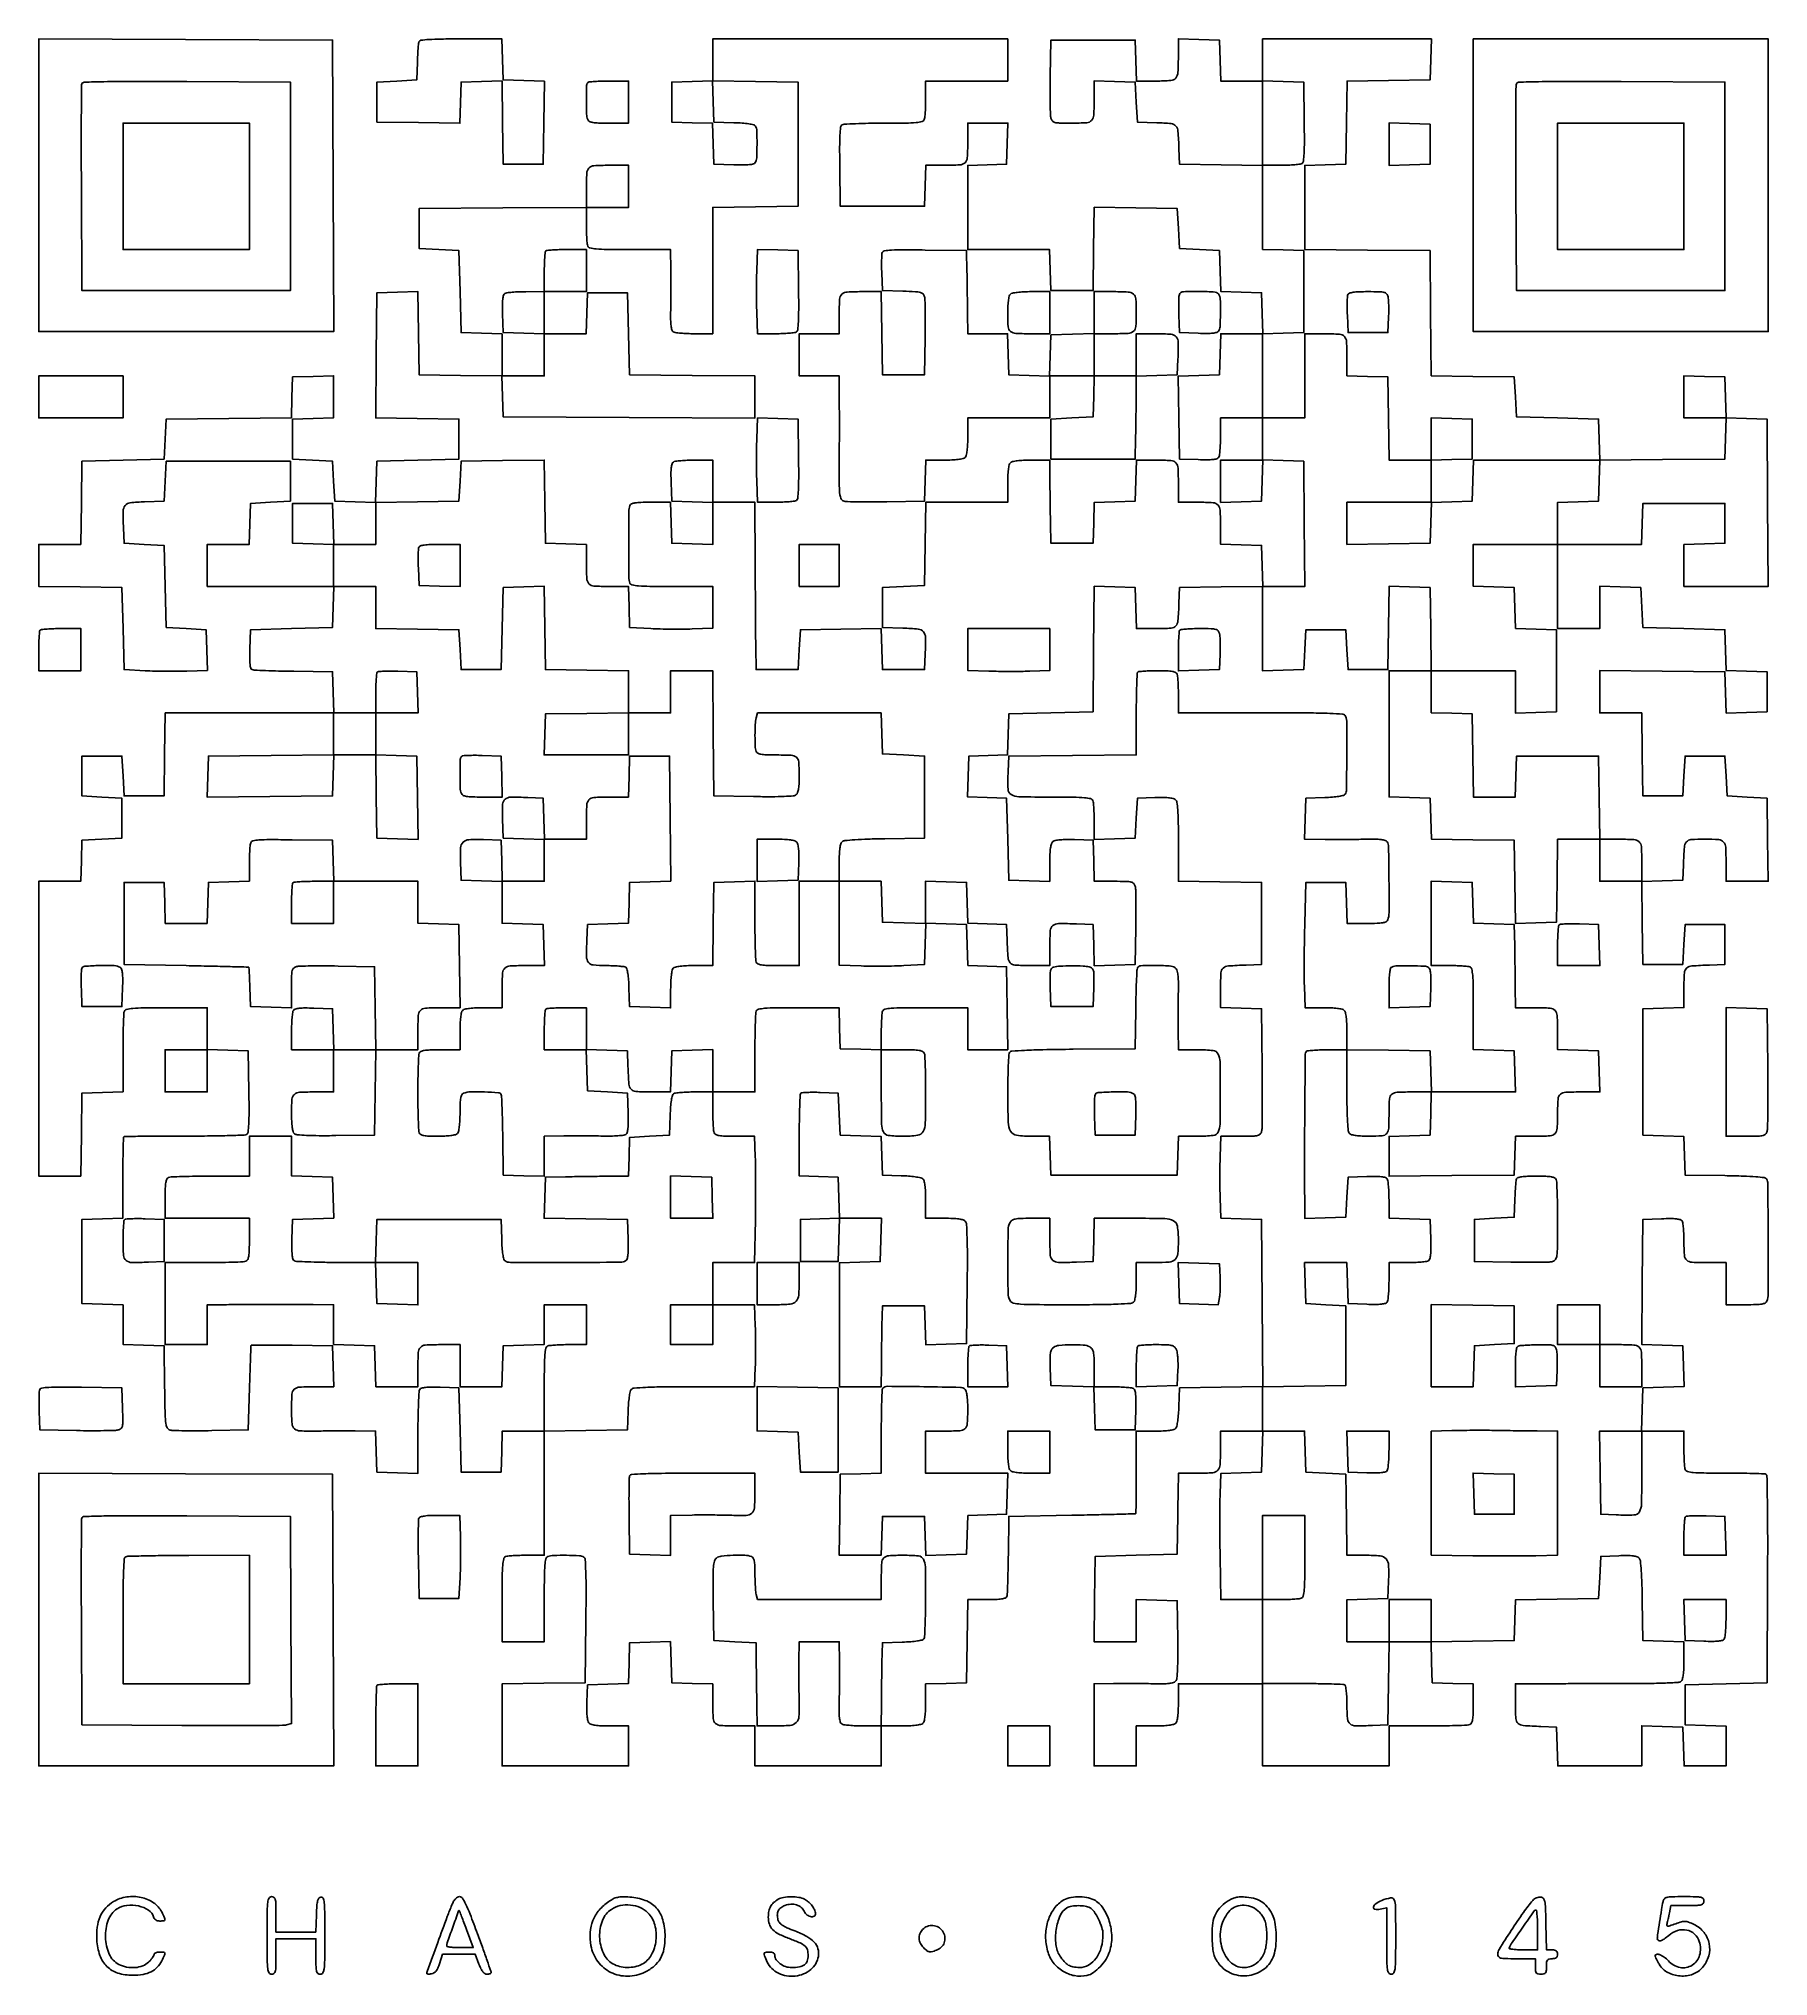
# Model space of a CAD drawing. Extents: x 156 to 936, y 95 to 969.
import ezdxf

# ---------------------------------------------------------------- set-up
doc = ezdxf.new("R2010")
doc.units = 0

msp = doc.modelspace()

# ---------------------------------------------------------------- linework, layer by layer
for points in [[(460, 959.537526), (460, 950.075052), (450.75, 949.787526), (441.5, 949.5), (441.5, 940.5), (441.5, 931.5), (450.712964, 931.212964), (459.925929, 930.925929), (460.212964, 921.712964), (460.5, 912.5), (469.41543, 912.208654, 0.007874), (473.674656, 912.136581, 0.025891), (476.481964, 912.278743, 0.03736), (478.324421, 912.608404, 0.190691), (479.150117, 913.208654, 0.131683), (479.81188, 915.321833, 0.009626), (479.949371, 921.46536, 0.009552), (479.851133, 927.613005, 0.133553), (479.201688, 929.707902, 0.195149), (478.447011, 930.24575, 0.020215), (476.262875, 930.673305, 0.020298), (473.292364, 931.008289, 0.009786), (469.467001, 931.207902), (460.5, 931.5), (460.212187, 940.771725), (459.924373, 950.04345), (479.212187, 949.771725), (498.5, 949.5), (498.5, 921.5), (498.5, 893.5), (479.25, 893.228407), (460, 892.956814), (460, 864.478407), (460, 836), (451.75, 836.015313, -0.00947), (448.492707, 836.083063, -0.012511), (445.53057, 836.275149, -0.00995), (443.085243, 836.544424, -0.109274), (442.162577, 836.87836, -0.18441), (441.532918, 837.722065, -0.039647), (441.169131, 839.543279, -0.026717), (440.988785, 842.336308, -0.00795), (441.009484, 846.613047, 0.002536), (441.073258, 850.683577, 0.001443), (441.1112, 855.606645, 0.001441), (441.120808, 860.564202, 0.002383), (441.096907, 864.75), (441, 874), (422.606989, 874, -0.002472), (412.276552, 874.051073, -0.018295), (407.359559, 874.27975, -0.036273), (404.606822, 874.711497, -0.24904), (403.606989, 875.581787, -0.06844), (403.368926, 876.599719, -0.007317), (403.178303, 879.0249, -0.008902), (403.044385, 881.933927, -0.00705), (403, 885.081787), (403, 893), (412.5, 893), (422, 893), (422, 902.5), (422, 912), (413.106989, 912, 0.014757), (406.349991, 911.800534, 0.195383), (404.142942, 910.748184, 0.17532), (403.170922, 908.402542, 0.011436), (403, 900.930238), (403, 893.02405), (365.25, 892.762025), (327.5, 892.5), (327.5, 883.5), (327.5, 874.5), (336.5, 874), (345.5, 873.5), (346, 855), (346.5, 836.5), (355.75, 836.212474), (365, 835.924948), (365, 826.440409), (365, 816.955869), (346.25, 817.227935), (327.5, 817.5), (327.227798, 836.287232), (326.955596, 855.074464), (317.727798, 854.787232), (308.5, 854.5), (308.234464, 826.272122), (307.968929, 798.044245), (326.734464, 797.772122), (345.5, 797.5), (345.5, 788.5), (345.5, 779.5), (327, 779), (308.5, 778.5), (308.211984, 769.212977), (307.923969, 759.925954), (298.711984, 760.212977), (289.5, 760.5), (289, 769.5), (288.5, 778.5), (279.5, 779), (270.5, 779.5), (270.5, 788.5), (270.5, 797.5), (279.75, 797.787526), (289, 798.075052), (289, 807.575052), (289, 817.075052), (279.75, 816.787526), (270.5, 816.5), (270.212679, 807.26551), (269.925359, 798.03102), (241.712679, 797.76551), (213.5, 797.5), (213, 788.5), (212.5, 779.5), (194, 779), (175.5, 778.5), (175.227935, 759.75), (174.955869, 741), (165.477935, 741), (156, 741), (156, 731.522065), (156, 722.044131), (174.75, 721.772065), (193.5, 721.5), (194, 703), (194.5, 684.5), (204, 684, 0.006723), (208.310071, 683.831229, 0.004021), (213.437316, 683.740722, 0.004025), (218.544325, 683.732758, 0.006975), (222.786606, 683.819479), (232.073213, 684.138958), (231.786606, 693.319479), (231.5, 702.5), (222.5, 703), (213.5, 703.5), (213, 722), (212.5, 740.5), (203.5, 741), (194.5, 741.5), (194.199088, 748.479083, -0.012477), (194.062458, 756.011209, -0.170867), (194.97509, 758.54849, -0.198326), (197.222155, 759.762911, -0.017722), (203.759315, 760.211203), (212.5, 760.5), (213, 769.5), (213.5, 778.5), (241.5, 778.5), (269.5, 778.5), (269.5, 769.5), (269.5, 760.5), (260.5, 760), (251.5, 759.5), (251.212474, 750.25), (250.924948, 741), (241.462474, 741), (232, 741), (232, 731.5), (232, 722), (260.537526, 722), (289.075052, 722), (288.787526, 712.75), (288.5, 703.5), (270, 703), (251.5, 702.5), (251.210829, 693.733647, 0.007533), (251.134989, 689.499233, 0.027617), (251.275363, 686.821671, 0.04271), (251.60467, 685.136362, 0.236301), (252.210829, 684.475731, 0.079868), (253.19214, 684.271813, 0.001615), (258.261931, 684.057452, 0.003775), (264.20043, 683.87047, 0.002523), (271, 683.742084), (288.5, 683.5), (288.787526, 674.25), (289.075052, 665), (251.059591, 665), (213.044131, 665), (212.772065, 646.25), (212.5, 627.5), (203.5, 627.5), (194.5, 627.5), (194, 636.5), (193.5, 645.5), (184.5, 645.5), (175.5, 645.5), (175.5, 636.5), (175.5, 627.5), (184.5, 627), (193.5, 626.5), (193.5, 617.5), (193.5, 608.5), (184.5, 608), (175.5, 607.5), (175.212474, 598.25), (174.924948, 589), (165.462474, 589), (156, 589), (156, 522.5), (156, 456), (165.477935, 456), (174.955869, 456), (175.227935, 474.75), (175.5, 493.5), (184.75, 493.787526), (194, 494.075052), (194, 511.455738, -0.0032), (194.043348, 518.228401, -0.004684), (194.175485, 524.188155, -0.002342), (194.358396, 529.235938, -0.081556), (194.597395, 530.393213, -0.251592), (195.587946, 531.247094, -0.034195), (198.388782, 531.670735, -0.017926), (203.346015, 531.898456, -0.002514), (213.597395, 531.95), (232, 531.95), (232, 522.475), (232, 513), (222.5, 513), (213, 513), (213, 503.5), (213, 494), (222.5, 494), (232, 494), (232, 503.537526), (232, 513.075052), (241.25, 512.787526), (250.5, 512.5), (250.773242, 494.073381, -0.003138), (250.851909, 484.874377, -0.013557), (250.716173, 479.410329, -0.015571), (250.421699, 475.874324, -0.226839), (249.773242, 474.840834, -0.133729), (248.717107, 474.515948, -0.001412), (240.98681, 474.286087, -0.004371), (232.033218, 474.123461, -0.002813), (221.649941, 474.084061, 0.001494), (211.325042, 474.072115, 0.002432), (202.561469, 473.993158, 0.000336), (194.784473, 473.880017, 0.19496), (194.372247, 473.70558, 0.192234), (194.198109, 473.300012, 0.000719), (194.071426, 468.086171, 0.003559), (193.977943, 462.146581, 0.002211), (193.948684, 455.176186), (193.952756, 437.074426), (184.726378, 436.787213), (175.5, 436.5), (175.5, 417.5), (175.5, 398.5), (184.75, 398.212474), (194, 397.924948), (194, 389), (194, 380.075052), (203.25, 379.787526), (212.5, 379.5), (212.772016, 360.763526, 0.001671), (212.99061, 348.524709, 0.026934), (213.300141, 344.408472, 0.101329), (213.975287, 342.44304, 0.201755), (215.272016, 341.478011, 0.054003), (216.806765, 341.271561, 0.002936), (221.692405, 341.17412, 0.004544), (227.517229, 341.145095, 0.003299), (234, 341.214485), (250.5, 341.5), (251.055984, 360.5, -0.000926), (251.283115, 367.799618, -0.001518), (251.50564, 373.979295, -0.00014), (251.723114, 379.508668, -0.180831), (251.805984, 379.70611, -0.206601), (251.998454, 379.78934, -0.000169), (257.303945, 379.791131, -0.001755), (263.238771, 379.770305, -0.001069), (270.25, 379.70611), (288.5, 379.5), (288.787526, 370.25), (289.075052, 361), (281.119313, 361, 0.011258), (273.614695, 360.831005, 0.173567), (271.260207, 359.86665, 0.196922), (270.202315, 357.673736, 0.015154), (270, 351, 0.016598), (270.222185, 344.308568, 0.199676), (271.344897, 342.045665, 0.17277), (273.821214, 341.074029, 0.011822), (281.478596, 341.011935, -0.002009), (285.211096, 341.054915, -0.001057), (289.849877, 341.079884, -0.001051), (294.601599, 341.085426, -0.001619), (298.712474, 341.068271), (307.924948, 341), (308.212474, 331.75), (308.5, 322.5), (317.75, 322.212474), (327, 321.924948), (327.015313, 340.212474, -0.004178), (327.080608, 347.314199, -0.006275), (327.267102, 353.507887, -0.002851), (327.521415, 358.763217, -0.128519), (327.850966, 359.793098, -0.187221), (328.659703, 360.389362, -0.039341), (330.4185, 360.721251, -0.027159), (333.085459, 360.864234, -0.008519), (337.085653, 360.793098), (345.5, 360.5), (346, 341.5), (346.5, 322.5), (355.5, 322.5), (364.5, 322.5), (364.787526, 331.75), (365.075052, 341), (374.537526, 341), (384, 341), (384, 313), (384, 285), (376.081787, 285, 0.00705), (372.933927, 284.955615, 0.008902), (370.0249, 284.821697, 0.007317), (367.599719, 284.631074, 0.06844), (366.581787, 284.393011, 0.25083), (365.708785, 283.38321, 0.035117), (365.278963, 280.561114, 0.017848), (365.050787, 275.521809, 0.002389), (365, 264.893011), (365, 246), (374.5, 246), (384, 246), (384, 264.893011, -0.002389), (384.050787, 275.521809, -0.017848), (384.278963, 280.561114, -0.035117), (384.708785, 283.38321, -0.25083), (385.581787, 284.393011, -0.084467), (388.211856, 284.920332, -0.010846), (393.985226, 284.964484, -0.008749), (399.830282, 284.780063, -0.129858), (401.766137, 284.165697, -0.238902), (402.439694, 283.032303, -0.008101), (402.712124, 277.69409, -0.009141), (402.846101, 269.577531, -0.001938), (402.766137, 255.43101), (402.5, 227.5), (383.75, 227.227935), (365, 226.955869), (365, 208.477935), (365, 190), (393.5, 190), (422, 190), (422, 199), (422, 208), (413.622445, 208, -0.009406), (409.657348, 208.0746, -0.027148), (406.921657, 208.326735, -0.03848), (405.060853, 208.748928, -0.145524), (404.078674, 209.405204, -0.126804), (403.594776, 210.431833, -0.023545), (403.298867, 212.514748, -0.021342), (403.157498, 215.264652, -0.01153), (403.206229, 218.655204), (403.5, 226.5), (412.712964, 226.787036), (421.925929, 227.074071), (422.212964, 236.287036), (422.5, 245.5), (431.711984, 245.787023), (440.923969, 246.074046), (441.211984, 236.787023), (441.5, 227.5), (450.75, 227.212474), (460, 226.924948), (460, 218.069463, 0.014889), (460.20038, 211.341871, 0.195866), (461.254332, 209.139748, 0.174757), (463.602344, 208.170318, 0.011384), (471.081787, 208), (479, 208), (479, 199), (479, 190), (507.5, 190), (536, 190), (536, 199), (536, 208), (544.8, 208, 0.010168), (548.57572, 208.076788, 0.019692), (551.584848, 208.318182, 0.020534), (553.838945, 208.683085, 0.147006), (554.8, 209.2, 0.144682), (555.310039, 210.138013, 0.021131), (555.677383, 212.298731, 0.02038), (555.921656, 215.152513, 0.011159), (556, 218.662474), (556, 226.924948), (565.25, 227.212474), (574.5, 227.5), (574.772065, 246.25), (575.044131, 265), (583.55345, 265, 0.008268), (587.619873, 265.067244, 0.028543), (590.243616, 265.304391, 0.043376), (591.909807, 265.701394, 0.224613), (592.576178, 266.337922, 0.08044), (592.787895, 267.351737, 0.001758), (592.999053, 272.397627, 0.003967), (593.178948, 278.318636, 0.002664), (593.294794, 285.087922), (593.5, 302.5), (622, 303.039181, 0.000677), (632.945397, 303.261079, 0.001114), (642.201562, 303.481906, 0.00008), (650.515881, 303.700124, 0.170159), (650.75, 303.789181, 0.217315), (650.852415, 304.005464, 0.000227), (650.926563, 309.372447, 0.002075), (650.982009, 315.39177, 0.001265), (651, 322.5), (651, 341), (659.377555, 341, 0.009913), (663.171204, 341.07522, 0.024242), (665.952749, 341.320981, 0.030268), (667.913227, 341.712511, 0.156365), (668.833879, 342.299836, 0.126595), (669.271826, 343.227989, 0.012295), (669.682026, 345.700081, 0.014976), (670.015093, 348.718637, 0.011302), (670.206324, 352.049836), (670.5, 360.5), (689.25, 360.772065), (708, 361.044131), (708, 351.022065), (708, 341), (698.5, 341), (689, 341), (688.986345, 333.75, -0.010923), (688.798822, 325.848592, -0.167696), (687.807493, 323.351215, -0.201044), (685.553316, 322.223622, -0.016759), (678.883369, 322), (670, 322), (669.868029, 313.25, 0.000223), (669.808979, 309.215494, 0.000123), (669.740153, 304.279688, 0.000122), (669.67279, 299.272686, 0.000196), (669.618029, 295), (669.5, 285.5), (651, 285), (632.5, 284.5), (632.228407, 265.25), (631.956814, 246), (641.478407, 246), (651, 246), (651, 255.537526), (651, 265.075052), (660.25, 264.787526), (669.5, 264.5), (669.704207, 247.047285, -0.004072), (669.732562, 239.072233, -0.011427), (669.57935, 233.490421, -0.010575), (669.29418, 229.505692, -0.151169), (668.755782, 228.205735, -0.15143), (667.747872, 227.548987, -0.040587), (665.849979, 227.172581, -0.026691), (662.971303, 226.995931, -0.007881), (658.551575, 227.030594, 0.002881), (654.451836, 227.103752, 0.001735), (649.588588, 227.145636, 0.001737), (644.753975, 227.153703, 0.003038), (640.75, 227.122144), (632, 227), (632, 208.5), (632, 190), (641.5, 190), (651, 190), (651, 199), (651, 208), (659.3, 208, 0.011084), (662.828493, 208.07823, 0.020332), (665.693122, 208.322289, 0.021091), (667.860329, 208.689458, 0.144849), (668.8, 209.2, 0.144849), (669.310542, 210.139671, 0.021091), (669.677711, 212.306878, 0.020332), (669.92177, 215.171507, 0.011084), (670, 218.7), (670, 227), (689, 227), (708, 227), (708, 208.5), (708, 190), (736.5, 190), (765, 190), (765, 199), (765, 208), (782.418213, 208, 0.003244), (789.207024, 208.044049, 0.00474), (795.184475, 208.178303, 0.002396), (800.244542, 208.364228, 0.081401), (801.418213, 208.606989, 0.192061), (802.216672, 209.344751, 0.070053), (802.688208, 210.839867, 0.03465), (802.936924, 213.412948, 0.006773), (803, 218.069463), (803, 226.924948), (793.75, 227.212474), (784.5, 227.5), (784.212768, 236.727798), (783.925536, 245.955596), (802.712768, 246.227798), (821.5, 246.5), (821.787236, 255.728072), (822.074471, 264.956143), (840.787236, 265.228072), (859.5, 265.5), (860, 275), (860.5, 284.5), (868.596055, 284.787955, -0.009179), (872.494152, 284.854987, -0.028683), (875.111774, 284.701645, -0.042759), (876.866854, 284.343442, -0.148905), (877.822264, 283.714159, -0.148709), (878.340851, 282.478879, -0.007389), (878.729656, 278.043584, -0.009943), (879.039496, 272.178124, -0.004405), (879.226208, 264.426204), (879.5, 246.5), (888.75, 246.212474), (898, 245.924948), (898, 237.584919, -0.009898), (897.92475, 233.783816, -0.024758), (897.677829, 231.019698, -0.03156), (897.281583, 229.081868, -0.154531), (896.684293, 228.15295, -0.16103), (895.357409, 227.633094, -0.004133), (888.869791, 227.335603, -0.006941), (880.189637, 227.130059, -0.002554), (867.934293, 227.072654, 0.000151), (856.752745, 227.074017, 0.000163), (845.841636, 227.068495, 0.000154), (836.474692, 227.057829, 0.000778), (831.25, 227.042148), (822, 227), (822, 218.019052, 0.014075), (822.189349, 211.293814, 0.199016), (823.214245, 209.167746, 0.165509), (825.52461, 208.189146, 0.009074), (833.5, 207.754332), (840.5, 207.5), (840.788933, 198.75), (841.077866, 190), (860.038933, 190), (879, 190), (879, 199.037526), (879, 208.075052), (888.25, 207.787526), (897.5, 207.5), (897.788933, 198.75), (898.077866, 190), (907.538933, 190), (917, 190), (917, 198.962474), (917, 207.924948), (907.75, 208.212474), (898.5, 208.5), (898.5, 217.5), (898.5, 226.5), (917, 227), (935.5, 227.5), (935.731005, 274.202722, 0.001601), (935.764452, 293.371421, 0.003358), (935.642664, 308.272884, 0.000618), (935.441386, 320.755001, 0.255305), (935.026997, 321.483315, 0.129669), (934.262096, 321.716307, 0.001704), (929.241448, 321.888936, 0.004767), (923.399164, 322.01415, 0.003096), (916.644507, 322.052676, -0.002682), (906.945188, 322.099972, -0.018879), (902.229879, 322.32645, -0.03677), (899.570828, 322.753534, -0.247799), (898.598514, 323.603872, -0.068746), (898.363694, 324.610705, -0.007198), (898.175814, 327.031387, -0.008813), (898.043759, 329.935524, -0.006954), (898, 333.081787), (898, 341), (888.463788, 341), (878.927576, 341), (879.213788, 350.75), (879.5, 360.5), (888.787023, 360.788016), (898.074046, 361.076031), (897.787023, 370.288016), (897.5, 379.5), (888.234491, 379.787731), (878.968982, 380.075462), (879.234491, 408.287731), (879.5, 436.5), (887.914347, 436.793098, -0.008519), (891.914541, 436.864234, -0.027159), (894.5815, 436.721251, -0.039341), (896.340297, 436.389362, -0.187221), (897.149034, 435.793098, -0.10999), (897.472364, 434.896861, -0.009701), (897.732898, 432.487838, -0.012325), (897.918951, 429.570103, -0.009288), (897.984687, 426.356989, 0.01753), (898.212312, 420.197169, 0.202261), (899.287248, 418.08692, 0.165682), (901.655429, 417.162535, 0.010942), (909.081787, 417), (917, 417), (917, 407.5), (917, 398), (925.893011, 398, 0.00673), (930.571713, 398.062976, 0.034532), (933.154102, 398.311531, 0.06988), (934.653872, 398.782907, 0.192406), (935.393011, 399.581787, 0.091868), (936.015149, 402.939917, 0.00091), (935.969625, 427.492835, 0.000625), (935.846504, 452.495663, 0.140869), (935.190449, 454.726088, 0.223435), (934.222567, 455.339909, 0.01141), (930.426015, 455.731244, 0.01247), (924.909881, 456.034694, 0.003691), (916.455762, 456.226088), (898.5, 456.5), (898.211607, 465.212982), (897.923214, 473.925964), (888.711607, 474.212982), (879.5, 474.5), (879.5, 503), (879.5, 531.5), (888.75, 531.787526), (898, 532.075052), (898, 541.018474, -0.014194), (898.190094, 547.713321, -0.199365), (899.215838, 549.834916, -0.165063), (901.527107, 550.811311, -0.009054), (909.5, 551.245668), (916.5, 551.5), (916.5, 560.5), (916.5, 569.5), (907.5, 569.5), (898.5, 569.5), (898, 560.5), (897.5, 551.5), (888.5, 551.5), (879.5, 551.5), (879.228074, 570.212184), (878.956148, 588.924368), (888.228074, 589.212184), (897.5, 589.5), (897.754332, 596.5, -0.008761), (898.181766, 604.431484, -0.158094), (899.124584, 606.758475, -0.204632), (901.177772, 607.797713, -0.016219), (907.412063, 608, -0.016586), (913.756706, 607.789479, -0.200423), (915.896242, 606.72427, -0.168823), (916.835151, 604.365048, -0.011067), (917, 596.918213), (917, 589), (926.496564, 589), (935.993128, 589), (935.746564, 607.75), (935.5, 626.5), (926.5, 627), (917.5, 627.5), (917, 636.5), (916.5, 645.5), (907.5, 645.5), (898.5, 645.5), (898, 636.5), (897.5, 627.5), (888.5, 627.5), (879.5, 627.5), (879.227935, 646.25), (878.955869, 665), (869.477935, 665), (860, 665), (860, 674.514294), (860, 684.028587), (888.25, 683.764294), (916.5, 683.5), (916.788016, 674.212977), (917.076031, 664.925954), (926.288016, 665.212977), (935.5, 665.5), (935.5, 674.5), (935.5, 683.5), (926.287036, 683.787036), (917.074071, 684.074071), (916.787036, 693.287036), (916.5, 702.5), (898, 703), (879.5, 703.5), (879, 712.5), (878.5, 721.5), (869.25, 721.787526), (860, 722.075052), (860, 712.537526), (860, 703), (850.5, 703), (841, 703), (841, 722), (841, 741), (859.962474, 741), (878.924948, 741), (879.212474, 750.25), (879.5, 759.5), (898, 759.5), (916.5, 759.5), (916.5, 750.5), (916.5, 741.5), (907.25, 741.212474), (898, 740.924948), (898, 731.462474), (898, 722), (917.012025, 722), (936.02405, 722), (935.762025, 759.75), (935.5, 797.5), (926.287036, 797.787036), (917.074071, 798.074071), (916.787036, 807.287036), (916.5, 816.5), (907.25, 816.787526), (898, 817.075052), (898, 807.537526), (898, 798), (907.537526, 798), (917.075052, 798), (916.787526, 788.75), (916.5, 779.5), (888.287714, 779.235809), (860.075427, 778.971619), (859.787714, 788.235809), (859.5, 797.5), (841, 798), (822.5, 798.5), (822, 807.5), (821.5, 816.5), (802.765536, 816.772008), (784.031072, 817.044016), (783.765536, 845.272008), (783.5, 873.5), (755.25, 873.765573), (727, 874.031147), (727, 892.978047), (727, 911.924948), (736.25, 912.212474), (745.5, 912.5), (745.771984, 931.228016), (746.043969, 949.956031), (764.771984, 950.228016), (783.5, 950.5), (783.787526, 959.75), (784.075052, 969), (746.037526, 969), (708, 969), (708, 959.5), (708, 950), (698.537526, 950), (689.075052, 950), (688.787526, 959.25), (688.5, 968.5), (679.25, 968.787526), (670, 969.075052), (669.986345, 961.787526, -0.010832), (669.799714, 953.859802, -0.166914), (668.811357, 951.3561, -0.20174), (666.562052, 950.225104, -0.016943), (659.920894, 950), (651.075052, 950), (650.787526, 959.25), (650.5, 968.5), (631.5, 968.5), (612.5, 968.5), (612.214485, 952, 0.003332), (612.145502, 945.515656, 0.004581), (612.175744, 939.685937, 0.002978), (612.275019, 934.797256, 0.053901), (612.483537, 933.25, 0.121306), (613.140733, 931.997112, 0.154209), (614.254625, 931.329011, 0.053799), (616.421153, 931.052898, 0.004817), (621.912063, 931, 0.014866), (628.655815, 931.200552, 0.19609), (630.86009, 932.256453, 0.174628), (631.829994, 934.609079, 0.011317), (632, 942.119313), (632, 950.075052), (641.25, 949.787526), (650.5, 949.5), (651, 940.5), (651.5, 931.5), (660.240685, 931.211203, -0.014923), (666.746161, 930.801646, -0.195196), (668.850964, 929.710509, -0.159803), (669.81473, 927.366323, -0.009206), (670.245668, 919.5), (670.5, 912.5), (689.25, 912.227935), (708, 911.955869), (708, 893.015461), (708, 874.075052), (717.25, 873.787526), (726.5, 873.5), (726.5, 855), (726.5, 836.5), (717.288016, 836.212977), (708.076031, 835.925954), (707.788016, 845.212977), (707.5, 854.5), (698.287036, 854.787036), (689.074071, 855.074071), (688.787036, 864.287036), (688.5, 873.5), (679.5, 874), (670.5, 874.5), (670, 883.5), (669.5, 892.5), (650.772146, 892.771984), (632.044292, 893.043968), (631.772146, 874.271984), (631.5, 855.5), (622, 855.5), (612.5, 855.5), (612.212474, 864.75), (611.924948, 874), (593.462474, 874), (575, 874), (575, 892.961067), (575, 911.922134), (583.75, 912.211067), (592.5, 912.5), (592.787526, 921.75), (593.075052, 931), (584.037526, 931), (575, 931), (575, 922.106989, -0.014732), (574.800898, 915.350994, -0.19511), (573.750156, 913.143776, -0.175559), (571.407908, 912.171283, -0.011491), (563.955738, 912), (556.075052, 912), (555.787526, 902.75), (555.5, 893.5), (536.5, 893.5), (517.5, 893.5), (517.269936, 911.453304, -0.003387), (517.21716, 920.19071, -0.013149), (517.363442, 925.601246, -0.01367), (517.65421, 929.198071, -0.228051), (518.269936, 930.187991, -0.128853), (519.25145, 930.502001, -0.002788), (524.321303, 930.744341, -0.006205), (530.292798, 930.922219, -0.004125), (537.143011, 930.984687, 0.002613), (547.019628, 931.044879, 0.018995), (551.756117, 931.278602, 0.037977), (554.408693, 931.715409, 0.246112), (555.393011, 932.581787, 0.06844), (555.631074, 933.599719, 0.007317), (555.821697, 936.0249, 0.008902), (555.955615, 938.933927, 0.00705), (556, 942.081787), (556, 950), (574.5, 950), (593, 950), (593, 959.5), (593, 969), (526.5, 969), (460, 969)], [(327.488341, 967.75, 0.062379), (327.299299, 966.905307, 0.004511), (327.092081, 964.517187, 0.006263), (326.905777, 961.655284, 0.004694), (326.769726, 958.5), (326.5, 950.5), (317.5, 950), (308.5, 949.5), (308.5, 940.5), (308.5, 931.5), (327.212184, 931.228074), (345.924368, 930.956148), (346.212184, 940.228074), (346.5, 949.5), (355.727798, 949.787232), (364.955596, 950.074464), (365.227798, 931.287232), (365.5, 912.5), (374.5, 912.5), (383.5, 912.5), (383.771926, 931.212184), (384.043852, 949.924368), (374.771926, 950.212184), (365.5, 950.5), (365.212474, 959.75), (364.924948, 969), (346.431089, 969, 0.003185), (337.345805, 968.942128, 0.013289), (331.877755, 968.727034, 0.013575), (328.294364, 968.392664, 0.283725)], [(269.5, 902.5), (269.5, 855.5), (222.5, 855.5), (175.5, 855.5), (175.239372, 901.5, -0.000997), (175.174287, 919.225103, -0.001596), (175.197198, 934.357597, -0.000282), (175.267665, 947.72814, -0.090314), (175.461789, 948.759906, -0.301449), (176.45055, 949.464468, -0.003096), (185.402033, 949.70934, -0.005599), (198.68089, 949.841585, -0.001079), (222.722417, 949.759906), (269.5, 949.5)], [(403.666667, 949.333333, 0.192867), (403.103892, 948.018197, 0.004931), (403.015701, 941.449139, 0.008182), (403.096621, 935.128446, 0.084511), (403.606989, 932.581787, 0.192406), (404.346128, 931.782907, 0.06988), (405.845898, 931.311531, 0.034532), (408.428287, 931.062976, 0.00673), (413.106989, 931), (422, 931), (422, 940.5), (422, 950), (413.166667, 950, 0.007039), (409.733476, 949.951666, 0.010477), (406.732292, 949.804167, 0.005871), (404.23216, 949.599192, 0.174709)], [(726.746956, 931.557135, -0.00333), (726.80957, 922.740947, -0.013443), (726.667344, 917.363473, -0.01462), (726.374715, 913.827267, -0.227096), (725.746956, 912.822448, -0.111594), (724.87328, 912.509959, -0.00911), (722.442856, 912.258725, -0.011876), (719.500805, 912.078937, -0.008857), (716.25, 912.015313), (708, 912), (708, 931.037526), (708, 950.075052), (717.25, 949.787526), (726.5, 949.5)], [(916.5, 902.5), (916.5, 855.5), (869.5, 855.5), (822.5, 855.5), (822.239372, 901.5, -0.000997), (822.174287, 919.225103, -0.001596), (822.197198, 934.357597, -0.000282), (822.267665, 947.72814, -0.090314), (822.461789, 948.759906, -0.301449), (823.45055, 949.464468, -0.003096), (832.402033, 949.70934, -0.005599), (845.68089, 949.841585, -0.001079), (869.722417, 949.759906), (916.5, 949.5)], [(403, 864.5), (403, 855), (393.5, 855), (384, 855), (384, 845.5), (384, 836), (393.462474, 836), (402.924948, 836), (403.212474, 845.25), (403.5, 854.5), (412.5, 854.5), (421.5, 854.5), (422, 836), (422.5, 817.5), (450.75, 817.234427), (479, 816.968853), (479, 807.476169), (479, 797.983486), (422.25, 798.241743), (365.5, 798.5), (365.212474, 807.75), (364.924948, 817), (374.462474, 817), (384, 817), (384, 826.462474), (384, 835.924948), (374.75, 836.212474), (365.5, 836.5), (365.206902, 844.914347, -0.008519), (365.135766, 848.914541, -0.027159), (365.278749, 851.5815, -0.039341), (365.610638, 853.340297, -0.187221), (366.206902, 854.149034, -0.110402), (367.105717, 854.472467, -0.00954), (369.54359, 854.732898, -0.012203), (372.495888, 854.918959, -0.00917), (375.75, 854.984687), (384, 855), (384, 863.833333, -0.007039), (384.048334, 867.266524, -0.010477), (384.195833, 870.267708, -0.005871), (384.400808, 872.76784, -0.174709), (384.666667, 873.333333, -0.174709), (385.23216, 873.599192, -0.005871), (387.732292, 873.804167, -0.010477), (390.733476, 873.951666, -0.007039), (394.166667, 874), (403, 874)], [(498.700404, 855.528365, -0.00349), (498.736243, 846.933149, -0.012629), (498.582705, 841.464535, -0.012092), (498.294705, 837.756237, -0.229632), (497.700404, 836.793677, -0.112464), (496.854537, 836.492326, -0.008809), (494.457537, 836.250274, -0.011647), (491.55701, 836.076823, -0.00864), (488.34653, 836.015313), (480.193059, 836), (479.84653, 845.5, -0.005759), (479.738574, 849.827245, -0.003372), (479.703949, 855.010643, -0.003372), (479.739265, 860.197484, -0.005725), (479.847764, 864.536232), (480.195529, 874.072464), (489.347764, 873.786232), (498.5, 873.5)], [(574.643608, 864, -0.000279), (574.70632, 859.69257, -0.000167), (574.776284, 854.573437, -0.000167), (574.842519, 849.478046, -0.000291), (574.893608, 845.25), (575, 836), (583.962474, 836), (592.924948, 836), (593.212474, 826.75), (593.5, 817.5), (602.711984, 817.212977), (611.923969, 816.925954), (612.211984, 826.212977), (612.5, 835.5), (622.25, 835.786212), (632, 836.072424), (632, 845.536212), (632, 855), (639.918213, 855, -0.011011), (647.358591, 854.836127, -0.16771), (649.720139, 853.902823, -0.201251), (650.787494, 851.774803, -0.016928), (651, 845.5, -0.016928), (650.787494, 839.225197, -0.201251), (649.720139, 837.097177, -0.16771), (647.358591, 836.163873, -0.011011), (639.918213, 836), (632, 836), (632, 826.5), (632, 817), (641.5, 817), (651, 817), (651, 826.5), (651, 836), (659.980948, 836, -0.01682), (666.732324, 835.772817, -0.202101), (669.009281, 834.627338, -0.176722), (669.941866, 832.11956, -0.012322), (669.800912, 824.479083), (669.5, 817.5), (660.25, 817.212474), (651, 816.924948), (650.949908, 807.712474, -0.001259), (650.916386, 803.498942, -0.000721), (650.855807, 798.415539, -0.000721), (650.780162, 793.304839, -0.0012), (650.699908, 789), (650.5, 779.5), (631.5, 779.5), (612.5, 779.5), (612.5, 788.5), (612.5, 797.5), (622, 798), (631.5, 798.5), (631.787526, 807.75), (632.075052, 817), (622.037526, 817), (612, 817), (612, 807.5), (612, 798), (593.5, 798), (575, 798), (575, 789.7, -0.011084), (574.92177, 786.171507, -0.020332), (574.677711, 783.306878, -0.021091), (574.310542, 781.139671, -0.144849), (573.8, 780.2, -0.144682), (572.861987, 779.689961, -0.021131), (570.701269, 779.322617, -0.02038), (567.847487, 779.078344, -0.011159), (564.337526, 779), (556.075052, 779), (555.787526, 769.75), (555.5, 760.5), (538.5, 760.214823, -0.00322), (531.824404, 760.145835, -0.004451), (525.834354, 760.175835, -0.002835), (520.807529, 760.274281, -0.054116), (519.255249, 760.482558, -0.199317), (517.954517, 761.440904, -0.107635), (517.303082, 763.355924, -0.027411), (517.065976, 767.394852, -0.001591), (517.057966, 779.767735, 0.000356), (517.072269, 787.617889, 0.000324), (517.076004, 795.714585, 0.000324), (517.069953, 802.951386, 0.001054), (517.052716, 807.75), (517, 817), (508, 817), (499, 817), (499, 826.5), (499, 836), (508, 836), (517, 836), (517, 844.893011, -0.014747), (517.199323, 851.649615, -0.195276), (518.25104, 853.85673, -0.175414), (520.595345, 854.828936, -0.011457), (528.059722, 855), (535.955869, 855), (536.227935, 836.25), (536.5, 817.5), (546, 817.5), (555.5, 817.5), (555.766614, 834, 0.003156), (555.830424, 840.481674, 0.004352), (555.800316, 846.303077, 0.002795), (555.705227, 851.187505, 0.052163), (555.506948, 852.712602, 0.13209), (554.841167, 853.942464, 0.141271), (553.663872, 854.634283, 0.050052), (551.36685, 854.982789, 0.004865), (545.740334, 855.212602), (536.5, 855.5), (536.205027, 863.411609, -0.006675), (536.130169, 866.540985, -0.008764), (536.150065, 869.398842, -0.006718), (536.240384, 871.779147, -0.078924), (536.432141, 872.683759, -0.272816), (537.336687, 873.402925, -0.020679), (540.575376, 873.720356, -0.014971), (545.892481, 873.860803, -0.002741), (555.727115, 873.772149), (574.5, 873.5)], [(612, 845.5), (612, 836), (604.081787, 836, -0.01065), (596.689481, 836.157481, -0.159949), (594.309746, 837.052708, -0.206765), (593.227098, 839.102218, -0.019554), (593, 844.906989, -0.012415), (593.08019, 848.136184, -0.021121), (593.327993, 850.825282, -0.021703), (593.698102, 852.888147, -0.142062), (594.2, 853.8, -0.144849), (595.139671, 854.310542, -0.021091), (597.306878, 854.677711, -0.020332), (600.171507, 854.92177, -0.011084), (603.7, 855), (612, 855)], [(688.393011, 853.418213, -0.084529), (688.923441, 850.770951, -0.011036), (688.963962, 845.001062, -0.008945), (688.771604, 839.163368, -0.129339), (688.149034, 837.206902, -0.187221), (687.340297, 836.610638, -0.039341), (685.5815, 836.278749, -0.027159), (682.914541, 836.135766, -0.008519), (678.914347, 836.206902), (670.5, 836.5), (670.205027, 844.411609, -0.006569), (670.129541, 847.539392, -0.008656), (670.147568, 850.392336, -0.006579), (670.235027, 852.7687, -0.079281), (670.423642, 853.661609, -0.29562), (672.229032, 854.976623, -0.017051), (679.405167, 855.124149, -0.01715), (686.575238, 854.780866, -0.288164)], [(764.53186, 852.729083, -0.045288), (764.735265, 851.430652, -0.00895), (764.846004, 849.075142, -0.009416), (764.874264, 846.317546, -0.008627), (764.800912, 843.479083), (764.5, 836.5), (755.5, 836.5), (746.5, 836.5), (746.205027, 844.411609, -0.006569), (746.129541, 847.539392, -0.008656), (746.147568, 850.392336, -0.006579), (746.235027, 852.7687, -0.079281), (746.423642, 853.661609, -0.22457), (747.090262, 854.298479, -0.043417), (748.75639, 854.695609, -0.02855), (751.380684, 854.93277, -0.008261), (755.449563, 855, -0.005141), (760.703997, 854.94597, -0.056171), (762.795734, 854.666566, -0.156364), (763.880532, 853.993638, -0.115369)], [(708, 817), (708, 798), (717.5, 798), (727, 798), (727, 817), (727, 836), (735.893011, 836, -0.014732), (742.649006, 835.800898, -0.19511), (744.856224, 834.750156, -0.175559), (745.828717, 832.407908, -0.011491), (746, 824.955738), (746, 817.075052), (755.25, 816.787526), (764.5, 816.5), (764.772065, 797.75), (765.044131, 779), (774.522065, 779), (784, 779), (784, 788.537526), (784, 798.075052), (793.25, 797.787526), (802.5, 797.5), (802.5, 788.5), (802.5, 779.5), (793.25, 779.212474), (784, 778.924948), (784, 769.424948), (784, 759.924948), (793.25, 760.212474), (802.5, 760.5), (802.787087, 769.716821), (803.074174, 778.933643), (831.574617, 778.967146), (860.07506, 779.000649), (859.78753, 769.750325), (859.5, 760.5), (850.25, 760.212474), (841, 759.924948), (841, 750.462474), (841, 741), (822, 741), (803, 741), (803, 731.537526), (803, 722.075052), (812.25, 721.787526), (821.5, 721.5), (821.787036, 712.287036), (822.074071, 703.074071), (831.287036, 702.787036), (840.5, 702.5), (840.5, 684), (840.5, 665.5), (831.25, 665.212474), (822, 664.924948), (822, 674.462474), (822, 684), (803, 684), (784, 684), (784, 674.537526), (784, 665.075052), (793.25, 664.787526), (802.5, 664.5), (802.772065, 645.75), (803.044131, 627), (812.484539, 627), (821.924948, 627), (822.212474, 636.25), (822.5, 645.5), (841, 645.5), (859.5, 645.5), (859.772065, 626.75), (860.044131, 608), (867.940278, 608, -0.011457), (875.404655, 607.828936, -0.175414), (877.74896, 606.85673, -0.195276), (878.800677, 604.649615, -0.014747), (879, 597.893011), (879, 589), (869.5, 589), (860, 589), (860, 598.5), (860, 608), (850.522065, 608), (841.044131, 608), (840.772065, 589.25), (840.5, 570.5), (831.272202, 570.212768), (822.044404, 569.925536), (821.772202, 588.712768), (821.5, 607.5), (802.787236, 607.771928), (784.074471, 608.043857), (783.787236, 617.271928), (783.5, 626.5), (774.25, 626.787526), (765, 627.075052), (765, 655.537526), (765, 684), (774.522065, 684), (784.044131, 684), (783.772065, 702.75), (783.5, 721.5), (774.272202, 721.787232), (765.044404, 722.074464), (764.772202, 703.287232), (764.5, 684.5), (755.5, 684.5), (746.5, 684.5), (746, 693.5), (745.5, 702.5), (736.5, 702.5), (727.5, 702.5), (727, 693.5), (726.5, 684.5), (717.25, 684.212474), (708, 683.924948), (708, 702.984539), (708, 722.044131), (689.25, 721.772065), (670.5, 721.5), (670.245668, 714.5, -0.009054), (669.811311, 706.527107, -0.165063), (668.834916, 704.215838, -0.199365), (666.713321, 703.190094, -0.014194), (660.018474, 703), (651.075052, 703), (650.787526, 712.25), (650.5, 721.5), (641.265637, 721.787319), (632.031273, 722.074638), (631.765637, 693.787319), (631.5, 665.5), (612.5, 665), (593.5, 664.5), (593.212982, 655.288393), (592.925964, 646.076786), (584.212982, 645.788393), (575.5, 645.5), (575.212997, 636.289473), (574.925993, 627.078945), (583.712997, 626.789473), (592.5, 626.5), (593, 608), (593.5, 589.5), (602.75, 589.212474), (612, 588.924948), (612, 597.340029, -0.009351), (612.074482, 601.322334, -0.027014), (612.326278, 604.069021, -0.038246), (612.747672, 605.936888, -0.145956), (613.40308, 606.919564, -0.128993), (614.450915, 607.407951, -0.022589), (616.626634, 607.702175, -0.020484), (619.52409, 607.84218, -0.010573), (623.15308, 607.792008), (631.5, 607.5), (631.787526, 598.25), (632.075052, 589), (641.018474, 589, -0.004756), (646.557649, 588.947314, -0.053446), (648.737505, 588.671603, -0.153964), (649.856882, 588.003453, -0.121969), (650.516463, 586.75, -0.053901), (650.724981, 585.202744, -0.002978), (650.824256, 580.314063, -0.004581), (650.854498, 574.484344, -0.003332), (650.785515, 568), (650.5, 551.5), (641.288016, 551.212977), (632.076031, 550.925954), (631.788016, 560.212977), (631.5, 569.5), (624.011777, 569.798618, 0.011142), (615.97048, 569.939951, 0.171789), (613.404304, 569.017836, 0.20709), (612.232884, 566.752097, 0.017192), (612, 559.980948), (612, 551), (603.019052, 551, -0.014075), (596.293814, 551.189349, -0.199016), (594.167746, 552.214245, -0.165509), (593.189146, 554.52461, -0.009074), (592.754332, 562.5), (592.5, 569.5), (583.787018, 569.788393), (575.074036, 570.076786), (574.787018, 579.288393), (574.5, 588.5), (565.25, 588.787526), (556, 589.075052), (556, 579.575052), (556, 570.075052), (565.25, 569.787526), (574.5, 569.5), (574.787018, 560.288393), (575.074036, 551.076786), (583.787018, 550.788393), (592.5, 550.5), (592.772065, 531.75), (593.044131, 513), (584.022065, 513), (575, 513), (575, 522.5), (575, 532), (556.106989, 532, 0.002389), (545.478191, 531.949213, 0.017848), (540.438886, 531.721037, 0.035117), (537.61679, 531.291215, 0.25083), (536.606989, 530.418213, 0.06844), (536.368926, 529.400281, 0.007317), (536.178303, 526.9751, 0.008902), (536.044385, 524.066073, 0.00705), (536, 520.918213), (536, 513), (545.393011, 513, -0.006203), (550.367534, 512.938279, -0.033028), (553.073821, 512.691745, -0.067576), (554.635863, 512.222504, -0.196891), (555.393011, 511.418213, -0.081044), (555.635597, 510.249577, -0.00252), (555.821697, 505.341685, -0.004869), (555.95594, 499.537047, -0.003346), (556, 492.953396, -0.0058), (555.848475, 479.891045, -0.119749), (554.839989, 476.123759, -0.241116), (552.332043, 474.416546, -0.031127), (545.647529, 474, -0.028493), (539.16988, 474.369429, -0.257677), (536.940093, 475.955648, -0.108839), (536.105225, 479.500989, -0.003611), (536, 494.069463), (536, 512.924948), (526.75, 513.212474), (517.5, 513.5), (517.212474, 522.75), (516.924948, 532), (498.569463, 532, 0.002478), (488.261417, 531.948905, 0.01833), (483.353605, 531.720189, 0.036362), (480.606062, 531.288297, 0.248902), (479.606989, 530.418213, 0.081401), (479.364228, 529.244542, 0.002396), (479.178303, 524.184475, 0.00474), (479.044049, 518.207024, 0.003244), (479, 511.418213), (479, 494), (469.5, 494), (460, 494), (460, 485.581787, 0.006641), (460.044357, 482.242372, 0.008515), (460.178303, 479.171775, 0.006804), (460.368566, 476.613421, 0.069754), (460.606989, 475.581787, 0.191752), (461.343522, 474.783705, 0.070208), (462.834491, 474.312026, 0.034755), (465.399276, 474.063166, 0.006811), (470.03602, 474), (478.858062, 474), (479.179031, 464.75, -0.006597), (479.282791, 459.922892, -0.001973), (479.314821, 452.5625, -0.001978), (479.285471, 444.298383, -0.002141), (479.190574, 436.25), (478.881148, 417), (469.440574, 417), (460, 417), (460, 407.5), (460, 398), (469.40347, 398), (478.806941, 398), (479.15347, 388.394215, -0.005583), (479.261124, 384.07063, -0.003472), (479.295542, 378.997453, -0.003483), (479.259868, 373.991858, -0.006296), (479.150502, 369.894215), (478.801004, 361), (451.522947, 361, 0.002037), (437.7107, 360.943731, 0.009415), (429.723239, 360.7282, 0.009171), (424.494772, 360.392347, 0.201561), (423.166121, 359.700164, 0.126595), (422.728174, 358.772011, 0.012295), (422.317974, 356.299919, 0.014976), (421.984907, 353.281363, 0.011302), (421.793676, 349.950164), (421.5, 341.5), (402.75, 341.227935), (384, 340.955869), (384, 359.870946, -0.002386), (384.050775, 370.512912, -0.017829), (384.278929, 375.557614, -0.035067), (384.708667, 378.382777, -0.250908), (385.581787, 379.393011, -0.06844), (386.599719, 379.631074, -0.007317), (389.0249, 379.821697, -0.008902), (391.933927, 379.955615, -0.00705), (395.081787, 380), (403, 380), (403, 389), (403, 398), (393.5, 398), (384, 398), (384, 389.037526), (384, 380.075052), (374.75, 379.787526), (365.5, 379.5), (365.212474, 370.25), (364.924948, 361), (355.462474, 361), (346, 361), (346, 370.5), (346, 380), (337.106989, 380, 0.014768), (330.349521, 379.800362, 0.195511), (328.14255, 378.747254, 0.175208), (327.170753, 376.400012, 0.01141), (327, 368.918213), (327, 361), (317.537526, 361), (308.075052, 361), (307.787526, 370.25), (307.5, 379.5), (298.25, 379.787526), (289, 380.075052), (289, 389.037526), (289, 398), (279.75, 398.065327, 0.000911), (275.454106, 398.087835, 0.000484), (270.132812, 398.100863, 0.000482), (264.692963, 398.103677, 0.000748), (260, 398.094565, -0.000007), (255.342287, 398.078617, -0.000004), (250.014062, 398.060489, -0.000004), (244.851552, 398.043015, -0.000009), (240.75, 398.029238), (232, 398), (232, 389), (232, 380), (222.5, 380), (213, 380), (213, 398.5), (213, 417), (230.418213, 417, 0.003244), (237.207024, 417.044049, 0.00474), (243.184475, 417.178303, 0.002396), (248.244542, 417.364228, 0.081401), (249.418213, 417.606989, 0.196891), (250.222504, 418.364137, 0.067576), (250.691745, 419.926179, 0.033028), (250.938279, 422.632466, 0.006203), (251, 427.606989), (251, 437), (232, 437), (213, 437), (213, 445.893011, -0.00673), (213.062976, 450.571713, -0.034532), (213.311531, 453.154102, -0.06988), (213.782907, 454.653872, -0.192406), (214.581787, 455.393011, -0.081401), (215.755458, 455.635772, -0.002396), (220.815525, 455.821697, -0.00474), (226.792976, 455.955951, -0.003244), (233.581787, 456), (251, 456), (251, 465), (251, 474), (260.5, 474), (270, 474), (270, 465.037526), (270, 456.075052), (279.25, 455.787526), (288.5, 455.5), (288.787023, 446.288016), (289.074046, 437.076031), (279.787023, 436.788016), (270.5, 436.5), (270.208654, 427.58457, 0.007991), (270.138495, 423.379947, 0.025103), (270.278157, 420.560393, 0.034699), (270.597369, 418.690231, 0.197197), (271.178316, 417.889795, 0.125918), (272.179047, 417.576877, 0.002784), (277.281407, 417.337038, 0.006145), (283.29265, 417.161987, 0.004093), (290.184019, 417.10247), (307.928716, 417.09449), (308.214358, 426.797245), (308.5, 436.5), (336.5, 436.5), (364.5, 436.5), (364.792098, 427.532999, 0.009786), (364.991711, 423.707716, 0.020296), (365.326702, 420.737122, 0.020212), (365.754264, 418.552844, 0.195114), (366.292098, 417.798053, 0.142157), (368.745406, 417.082269, 0.000777), (393.535096, 417.084595, 0.000797), (418.296615, 417.164879, 0.138052), (420.818687, 417.887942, 0.196824), (421.401607, 418.689885, 0.034986), (421.72184, 420.556337, 0.02519), (421.861731, 423.374101, 0.007976), (421.791346, 427.58457), (421.5, 436.5), (402.712768, 436.772202), (383.925536, 437.044404), (384.212768, 446.272202), (384.5, 455.5), (393.5, 455.698134, -0.001392), (397.645693, 455.777851, -0.00077), (402.708876, 455.853302, -0.000768), (407.839576, 455.913972, -0.001237), (412.211067, 455.948134), (421.922134, 456), (422.211067, 464.75), (422.5, 473.5), (431.5, 474), (440.5, 474.5), (440.792098, 483.467001, -0.009786), (440.991711, 487.292364, -0.020298), (441.326695, 490.262875, -0.020215), (441.75425, 492.447011, -0.195149), (442.292098, 493.201688, -0.112618), (443.144238, 493.504907, -0.008743), (445.568616, 493.748365, -0.011595), (448.501991, 493.922842, -0.008591), (451.75, 493.984687), (460, 494), (460, 503.537526), (460, 513.075052), (450.75, 512.787526), (441.5, 512.5), (441.212474, 503.25), (440.924948, 494), (431.981526, 494, -0.014194), (425.286679, 494.190094, -0.199365), (423.165084, 495.215838, -0.165063), (422.188689, 497.527107, -0.009054), (421.754332, 505.5), (421.5, 512.5), (412.211971, 512.788029), (402.923942, 513.076058), (403.211971, 503.788029), (403.5, 494.5), (412.5, 494), (421.5, 493.5), (421.791346, 484.58457, -0.007957), (421.862563, 480.334218, -0.025673), (421.719975, 477.512687, -0.036716), (421.390058, 475.649184, -0.184206), (420.791346, 474.79792, -0.12225), (419.871408, 474.461883, -0.009454), (417.235583, 474.229267, -0.012489), (414.041398, 474.088187, -0.009201), (410.5, 474.085494, 0.002435), (406.420176, 474.137607, 0.00146), (401.573438, 474.161763, 0.001461), (396.750441, 474.157626, 0.002545), (392.75, 474.122144), (384, 474), (384, 464.962474), (384, 455.924948), (374.75, 456.212474), (365.5, 456.5), (365.257916, 474, 0.002447), (365.130625, 480.796823, 0.003672), (364.946963, 486.726562, 0.001532), (364.737148, 491.795222, 0.080116), (364.539301, 492.75, 0.290569), (363.336161, 493.647691, 0.009388), (357.024014, 494.005824, 0.015871), (350.859663, 494.043806, 0.085414), (347.581787, 493.393011, 0.185749), (346.791149, 492.680141, 0.073109), (346.316788, 491.266754, 0.03686), (346.065, 488.858247, 0.007619), (346, 484.593011, -0.0113), (345.921443, 481.117343, -0.02047), (345.676767, 478.283644, -0.021205), (345.309096, 476.134923, -0.144372), (344.8, 475.2, -0.142062), (343.888147, 474.698102, -0.021703), (341.825282, 474.327993, -0.021121), (339.136184, 474.08019, -0.012415), (335.906989, 474, -0.008396), (331.936493, 474.066678, -0.038703), (329.652556, 474.321129, -0.075375), (328.30029, 474.797625, -0.180715), (327.606989, 475.581787, -0.080654), (327.36459, 476.744997, -0.002656), (327.178303, 481.49775, -0.005009), (327.044072, 487.125884, -0.003457), (327, 493.5, -0.003457), (327.044072, 499.874116, -0.005009), (327.178303, 505.50225, -0.002656), (327.36459, 510.255003, -0.080654), (327.606989, 511.418213, -0.192406), (328.346128, 512.217093, -0.06988), (329.845898, 512.688469, -0.034532), (332.428287, 512.937024, -0.00673), (337.106989, 513), (346, 513), (346, 521.3, -0.011084), (346.07823, 524.828493, -0.020332), (346.322289, 527.693122, -0.021091), (346.689458, 529.860329, -0.144849), (347.2, 530.8, -0.144849), (348.139671, 531.310542, -0.021091), (350.306878, 531.677711, -0.020332), (353.171507, 531.92177, -0.011084), (356.7, 532), (365, 532), (365, 540.893011, -0.014805), (365.200175, 547.651936, -0.19591), (366.255648, 549.858669, -0.174856), (368.607881, 550.829774, -0.01133), (376.119313, 551), (384.075052, 551), (383.787526, 560.25), (383.5, 569.5), (374.25, 569.787526), (365, 570.075052), (365, 579.5), (365, 588.924948), (355.75, 589.212474), (346.5, 589.5), (346.212045, 597.596055, -0.020771), (346.251102, 604.123234, -0.189669), (347.394058, 606.666193, -0.185166), (349.978805, 607.781389, -0.019645), (356.655204, 607.793771), (364.5, 607.5), (364.787526, 598.25), (365.075052, 589), (374.537526, 589), (384, 589), (384, 598.462474), (384, 607.924948), (374.75, 608.212474), (365.5, 608.5), (365.211486, 617.221282, -0.017872), (365.229016, 623.784833, -0.210428), (366.321246, 626.027485, -0.176334), (368.817355, 626.949111, -0.011928), (376.520917, 626.800912), (383.5, 626.5), (383.787526, 617.25), (384.075052, 608), (393.537526, 608), (403, 608), (403, 615.918213, -0.011384), (403.170318, 623.397656, -0.174757), (404.139748, 625.745668, -0.195866), (406.341871, 626.79962, -0.014889), (413.069463, 627), (421.924948, 627), (422.212474, 636.25), (422.5, 645.5), (431.5, 645.5), (440.5, 645.5), (440.765509, 617.287731), (441.031018, 589.075462), (431.765509, 588.787731), (422.5, 588.5), (422.212964, 579.287036), (421.925929, 570.074071), (412.712964, 569.787036), (403.5, 569.5), (403.199088, 562.520917, 0.011761), (403.052131, 555.011779, 0.16009), (403.905416, 552.449266, 0.212734), (406.01981, 551.259183, 0.022868), (411.769052, 550.984687, -0.009143), (414.818021, 550.922889, -0.012178), (417.583306, 550.748704, -0.009501), (419.866755, 550.505138, -0.110675), (420.706033, 550.202843, -0.192561), (421.236162, 549.466763, -0.02067), (421.666992, 547.36687, -0.020911), (422.005667, 544.539342, -0.010674), (422.206033, 540.968156), (422.5, 532.5), (431.75, 532.212474), (441, 531.924948), (441, 540.262474, -0.01101), (441.078116, 543.809501, -0.020283), (441.321964, 546.684979, -0.021051), (441.688958, 548.858679, -0.145015), (442.2, 549.8, -0.144751), (443.138697, 550.310247, -0.021115), (445.302088, 550.677518, -0.02036), (448.160339, 550.921703, -0.011128), (451.677935, 551), (459.955869, 551), (460.227935, 569.75), (460.5, 588.5), (469.75, 588.787526), (479, 589.075052), (479, 571.619313, 0.003237), (479.044048, 564.816117, 0.004731), (479.178303, 558.826548, 0.002387), (479.364216, 553.755801, 0.081426), (479.606989, 552.581787, 0.196891), (480.364137, 551.777496, 0.067576), (481.926179, 551.308255, 0.033028), (484.632466, 551.061721, 0.006203), (489.606989, 551), (499, 551), (499, 570), (499, 589), (508, 589), (517, 589), (517, 597.377555, -0.00979), (517.075082, 601.212024, -0.024916), (517.32229, 603.982997, -0.032122), (517.720689, 605.918316, -0.153905), (518.323796, 606.853763, -0.150078), (519.509893, 607.347971, -0.006421), (524.0752, 607.732439, -0.009449), (529.981462, 608.041483, -0.004527), (537.573796, 608.226208), (555.5, 608.5), (555.5, 627), (555.5, 645.5), (546, 646), (536.5, 646.5), (536.212474, 655.75), (535.924948, 665), (508.079106, 665), (480.233263, 665), (479.630286, 662.75, 0.052589), (479.164051, 659.80014, 0.012536), (479.031691, 654.826521, 0.010886), (479.131877, 649.875983, 0.081279), (479.606989, 647.581787, 0.181926), (480.30498, 646.796043, 0.074845), (481.671652, 646.320052, 0.038253), (483.985072, 646.066261, 0.0082), (488.025201, 646, -0.010912), (495.340719, 645.840333, -0.161987), (497.702926, 644.938147, -0.20496), (498.776699, 642.877955, -0.019038), (499, 637.015456, -0.010691), (498.92302, 633.415638, -0.027727), (498.668704, 630.834264, -0.037613), (498.250843, 629.040202, -0.144505), (497.619149, 628.098885, -0.152679), (496.3148, 627.563175, -0.010349), (492.261182, 627.295292, -0.011229), (486.566252, 627.165237, -0.003921), (478.369149, 627.226441), (460.5, 627.5), (460.234427, 655.75), (459.968853, 684), (450.484427, 684), (441, 684), (441, 674.5), (441, 665), (431.5, 665), (422, 665), (422, 655.5), (422, 646), (402.962474, 646), (383.924948, 646), (384.212474, 655.25), (384.5, 664.5), (403.25, 664.772065), (422, 665.044131), (422, 674.5), (422, 683.955869), (403.25, 684.227935), (384.5, 684.5), (384.227798, 703.287232), (383.955596, 722.074464), (374.727798, 721.787232), (365.5, 721.5), (365, 703), (364.5, 684.5), (355.5, 684.5), (346.5, 684.5), (346, 693.5), (345.5, 702.5), (326.75, 702.772065), (308, 703.044131), (308, 712.522065), (308, 722), (298.5, 722), (289, 722), (289, 731.462474), (289, 740.924948), (279.75, 741.212474), (270.5, 741.5), (270.5, 750.5), (270.5, 759.5), (279.5, 759.5), (288.5, 759.5), (288.787526, 750.25), (289.075052, 741), (298.537526, 741), (308, 741), (308, 750.477935), (308, 759.955869), (326.75, 760.227935), (345.5, 760.5), (346, 769.5), (346.5, 778.5), (365.227854, 778.771984), (383.955708, 779.043968), (384.227854, 760.271984), (384.5, 741.5), (393.75, 741.212474), (403, 740.924948), (403, 733.044262, 0.011465), (403.170847, 725.594439, 0.175109), (404.140972, 723.251427, 0.195466), (406.343338, 722.199842, 0.014852), (413.069463, 722), (421.924948, 722), (422.212474, 712.75), (422.5, 703.5), (432, 703, 0.006705), (436.307538, 702.831176, 0.004022), (441.426563, 702.74047, 0.004027), (446.521873, 702.732216, 0.007), (450.75, 702.81862), (460, 703.13724), (460, 712.56862), (460, 722), (441.606989, 722, -0.00262), (431.558324, 722.052651, -0.01712), (426.517071, 722.278226, -0.029788), (423.605182, 722.684156, -0.257025), (422.638077, 723.500772, -0.090145), (422.121331, 726.237783, -0.001664), (422.070109, 740.993987, -0.001662), (422.117049, 755.7509, -0.090219), (422.633038, 758.486097, -0.201912), (423.357319, 759.240735, -0.062175), (424.903643, 759.69086, -0.032758), (427.515841, 759.936036, -0.007023), (432.069463, 760), (440.924948, 760), (441.212474, 750.75), (441.5, 741.5), (450.75, 741.212474), (460, 740.924948), (460, 750.424948), (460, 759.924948), (450.75, 760.212474), (441.5, 760.5), (441.206902, 768.914347, -0.008519), (441.135766, 772.914541, -0.027159), (441.278749, 775.5815, -0.039341), (441.610638, 777.340297, -0.187221), (442.206902, 778.149034, -0.110402), (443.105717, 778.472467, -0.00954), (445.54359, 778.732898, -0.012203), (448.495888, 778.918959, -0.00917), (451.75, 778.984687), (460, 779), (460, 769.5), (460, 760), (469.5, 760), (479, 760), (479.128301, 732.25, 0.000244), (479.186352, 720.892561, 0.000256), (479.254662, 709.714062, 0.000245), (479.3233, 700.063518, 0.001142), (479.378301, 694.5), (479.5, 684.5), (489, 684.5), (498.5, 684.5), (499, 693.5), (499.5, 702.5), (517.712498, 702.748183), (535.924996, 702.996366), (536.212498, 693.748183), (536.5, 684.5), (546, 684.5), (555.5, 684.5), (555.800912, 691.479083, 0.012739), (555.934395, 699.057347, 0.177046), (554.990355, 701.578192, 0.194277), (552.678762, 702.776454, 0.015844), (545.740334, 703.212602), (536.5, 703.5), (536.5, 712.5), (536.5, 721.5), (546, 722), (555.5, 722.5), (555.772065, 741.25), (556.044131, 760), (574.522065, 760), (593, 760), (593, 768.3, -0.011084), (593.07823, 771.828493, -0.020332), (593.322289, 774.693122, -0.021091), (593.689458, 776.860329, -0.144849), (594.2, 777.8, -0.144849), (595.139671, 778.310542, -0.021091), (597.306878, 778.677711, -0.020332), (600.171507, 778.92177, -0.011084), (603.7, 779), (612, 779), (612.051866, 769.25, 0.001235), (612.086031, 764.863499, 0.000769), (612.146698, 759.720313, 0.000771), (612.222149, 754.648335, 0.001399), (612.301866, 750.5), (612.5, 741.5), (622, 741.5), (631.5, 741.5), (631.787036, 750.712964), (632.074071, 759.925929), (641.287036, 760.212964), (650.5, 760.5), (650.787526, 769.75), (651.075052, 779), (659.930537, 779, -0.014889), (666.658129, 778.79962, -0.195866), (668.860252, 777.745668, -0.174757), (669.829682, 775.397656, -0.011384), (670, 767.918213), (670, 760), (678.893011, 760, -0.014732), (685.649006, 759.800898, -0.19511), (687.856224, 758.750156, -0.175559), (688.828717, 756.407908, -0.011491), (689, 748.955738), (689, 741.075052), (698.25, 740.787526), (707.5, 740.5), (707.787526, 731.25), (708.075052, 722), (717.553099, 722), (727.031147, 722), (726.765573, 750.25), (726.5, 778.5), (717.288016, 778.787023), (708.076031, 779.074046), (707.788016, 769.787023), (707.5, 760.5), (698.25, 760.212474), (689, 759.924948), (689, 769.462474), (689, 779), (698.5, 779), (708, 779), (708, 788.5), (708, 798), (698.5, 798), (689, 798), (688.984687, 789.75, -0.00917), (688.918959, 786.495888, -0.012203), (688.732898, 783.54359, -0.00954), (688.472467, 781.105717, -0.110402), (688.149034, 780.206902, -0.187221), (687.340297, 779.610638, -0.039341), (685.5815, 779.278749, -0.027159), (682.914541, 779.135766, -0.008519), (678.914347, 779.206902), (670.5, 779.5), (670.228074, 798.212184), (669.956148, 816.924368), (679.228074, 817.212184), (688.5, 817.5), (688.787526, 826.75), (689.075052, 836), (698.537526, 836), (708, 836)], [(498.700404, 779.528365, -0.00349), (498.736243, 770.933149, -0.012629), (498.582705, 765.464535, -0.012092), (498.294705, 761.756237, -0.229632), (497.700404, 760.793677, -0.112464), (496.854537, 760.492326, -0.008809), (494.457537, 760.250274, -0.011647), (491.55701, 760.076823, -0.00864), (488.34653, 760.015313), (480.193059, 760), (479.84653, 769.5, -0.005759), (479.738574, 773.827245, -0.003372), (479.703949, 779.010643, -0.003372), (479.739265, 784.197484, -0.005725), (479.847764, 788.536232), (480.195529, 798.072464), (489.347764, 797.786232), (498.5, 797.5)], [(327.423642, 739.661609, 0.079281), (327.235027, 738.7687, 0.006579), (327.147568, 736.392336, 0.008656), (327.129541, 733.539392, 0.006569), (327.205027, 730.411609), (327.5, 722.5), (336.75, 722.212474), (346, 721.924948), (346, 731.462474), (346, 741), (336.968615, 741, 0.007593), (332.620517, 740.933967, 0.027242), (329.854544, 740.698735, 0.041413), (328.106941, 740.304101, 0.228749)], [(156.666667, 702.333333, 0.174709), (156.400808, 701.76784, 0.005871), (156.195833, 699.267708, 0.010477), (156.048334, 696.266524, 0.007039), (156, 692.833333), (156, 684), (165.5, 684), (175, 684), (175, 693.5), (175, 703), (166.166667, 703, 0.007039), (162.733476, 702.951666, 0.010477), (159.732292, 702.804167, 0.005871), (157.23216, 702.599192, 0.174709)], [(575, 693.56862), (575, 684.13724), (584.52093, 683.81862, 0.004923), (588.817693, 683.717165, 0.00302), (593.882689, 683.678055, 0.003028), (598.896222, 683.699986, 0.005395), (603.02093, 683.787526), (612, 684.075052), (612, 693.537526), (612, 703), (593.5, 703), (575, 703)], [(688.53186, 700.729083, -0.045288), (688.735265, 699.430652, -0.00895), (688.846004, 697.075142, -0.009416), (688.874264, 694.317546, -0.008627), (688.800912, 691.479083), (688.5, 684.5), (679.25, 684.212474), (670, 683.924948), (670, 692.795808, -0.007009), (670.048332, 696.243385, -0.010438), (670.195833, 699.256685, -0.00583), (670.400781, 701.767459, -0.174822), (670.666667, 702.333333, -0.173043), (671.226591, 702.598788, -0.00648), (673.57982, 702.804167, -0.011049), (676.413417, 702.951642, -0.007476), (679.647615, 703, -0.005348), (684.764113, 702.945275, -0.057278), (686.818035, 702.664578, -0.156921), (687.887372, 701.991836, -0.113491)], [(326.787526, 674.25), (327.075052, 665), (317.537526, 665), (308, 665), (308, 655.537526), (308, 646.075052), (317.25, 645.787526), (326.5, 645.5), (326.772204, 626.71218), (327.044409, 607.924361), (317.772204, 608.21218), (308.5, 608.5), (308.227935, 627.25), (307.955869, 646), (298.515461, 646), (289.075052, 646), (288.787526, 636.75), (288.5, 627.5), (260.212267, 627.234363), (231.924535, 626.968725), (232.212267, 636.234363), (232.5, 645.5), (260.75, 645.765573), (289, 646.031147), (289, 655.515573), (289, 665), (298.5, 665), (308, 665), (308, 673.833333, -0.007416), (308.050964, 677.269043, -0.010972), (308.206402, 680.278277, -0.006396), (308.422807, 682.77838, -0.173269), (308.702644, 683.369311, -0.179987), (309.290922, 683.638564, -0.007016), (311.709672, 683.781547, -0.011703), (314.626528, 683.84459, -0.007913), (317.952644, 683.785977), (326.5, 683.5)], [(669.393011, 682.418213, -0.06844), (669.631074, 681.400281, -0.007317), (669.821697, 678.9751, -0.008902), (669.955615, 676.066073, -0.00705), (670, 672.918213), (670, 665), (707.393011, 665, -0.001129), (728.448761, 664.952467, -0.008724), (738.296803, 664.736151, -0.01028), (744.185081, 664.382612, -0.288599), (745.360487, 663.50297, -0.090978), (745.933638, 660.43946, -0.002089), (745.923516, 645.586626, -0.001485), (745.804601, 630.39765, -0.137711), (745.189415, 628.293967, -0.194406), (744.459119, 627.763092, -0.020827), (742.366673, 627.332605, -0.021003), (739.543469, 626.994317, -0.010639), (735.968156, 626.793967), (727.5, 626.5), (727.212474, 617.25), (726.924948, 608), (736.212474, 607.903093, 0.002372), (740.412753, 607.879196, 0.001439), (745.382332, 607.8888, 0.001441), (750.313859, 607.926738, 0.002541), (754.386953, 607.990516, -0.00795), (758.663692, 608.011215, -0.026717), (761.456721, 607.830869, -0.039647), (763.277935, 607.467082, -0.18441), (764.12164, 606.837423, -0.1384), (764.797988, 604.570021, -0.001785), (764.967208, 589.550782, -0.002494), (765.006959, 574.874425, -0.091284), (764.393011, 571.581787, -0.192061), (763.655249, 570.783328, -0.070053), (762.160133, 570.311792, -0.03465), (759.587052, 570.063076, -0.006773), (754.930537, 570), (746.075052, 570), (745.787526, 579.25), (745.5, 588.5), (736.5, 588.5), (727.5, 588.5), (727, 570, 0.002736), (726.831943, 562.202167, 0.002414), (726.74047, 554.070312, 0.002425), (726.72895, 546.738741, 0.007347), (726.81862, 541.75), (727.13724, 532), (735.36862, 532, -0.011221), (738.863229, 531.921561, -0.020421), (741.708021, 531.677108, -0.021165), (743.863367, 531.309618, -0.144544), (744.8, 530.8, -0.144751), (745.310247, 529.861303, -0.021115), (745.677518, 527.697912, -0.02036), (745.921703, 524.839661, -0.011128), (746, 521.322065), (746, 513.044131), (764.75, 512.772065), (783.5, 512.5), (783.787526, 503.25), (784.075052, 494), (803.075052, 494), (822.075052, 494), (821.787526, 503.25), (821.5, 512.5), (812.25, 512.787526), (803, 513.075052), (803, 531.430537, 0.002478), (802.948905, 541.738583, 0.01833), (802.720189, 546.646395, 0.036362), (802.288297, 549.393938, 0.248902), (801.418213, 550.393011, 0.06844), (800.400281, 550.631074, 0.007317), (797.9751, 550.821697, 0.008902), (795.066073, 550.955615, 0.00705), (791.918213, 551), (784, 551), (784, 570.037526), (784, 589.075052), (793.25, 588.787526), (802.5, 588.5), (802.787036, 579.287036), (803.074071, 570.074071), (812.287036, 569.787036), (821.5, 569.5), (821.670976, 560, -0.000729), (821.742215, 555.692568, -0.000437), (821.814941, 550.573437, -0.000437), (821.878425, 545.478045, -0.00076), (821.920976, 541.25), (822, 532), (830.893011, 532, -0.014732), (837.649006, 531.800898, -0.19511), (839.856224, 530.750156, -0.175559), (840.828717, 528.407908, -0.011491), (841, 520.955738), (841, 513.075052), (850.25, 512.787526), (859.5, 512.5), (859.787526, 503.25), (860.075052, 494), (852.119313, 494, 0.010646), (844.687438, 493.841747, 0.161183), (842.306484, 492.939568, 0.206061), (841.224628, 490.874375, 0.019031), (841, 484.974799, -0.011616), (840.828179, 477.579887, -0.175745), (839.856847, 475.246107, -0.194734), (837.654189, 474.198876, -0.014789), (830.931944, 474), (822.077866, 474), (821.788933, 465.25), (821.5, 456.5), (793.25, 456.234427), (765, 455.968853), (765, 464.946901), (765, 473.924948), (774.25, 474.212474), (783.5, 474.5), (783.786212, 484.25), (784.072424, 494), (776.117999, 494, 0.010648), (768.687151, 493.84173, 0.161195), (766.306379, 492.939527, 0.206048), (765.224606, 490.874332, 0.019029), (765, 484.974799, -0.010865), (764.84116, 477.665971, -0.160945), (763.943985, 475.301175, -0.205676), (761.894183, 474.225319, -0.019413), (756.093011, 474, -0.012415), (752.863816, 474.08019, -0.021121), (750.174718, 474.327993, -0.021703), (748.111853, 474.698102, -0.142062), (747.2, 475.2, -0.171717), (746.617591, 476.420349, -0.010926), (746.282787, 480.429713, -0.011639), (746.063596, 486.167374, -0.003727), (746, 494.7), (746, 513), (737.059017, 513, 0.009072), (733.593761, 512.937121, 0.013768), (730.586821, 512.744954, 0.008367), (728.119127, 512.477181, 0.226877), (727.581431, 512.131759, 0.136597), (727.240539, 510.955405, 0.000247), (727.033409, 490.355514, 0.00196), (726.911314, 468.711336, 0.001745), (726.95114, 446.212474), (727, 436.924948), (736.25, 437.212474), (745.5, 437.5), (746, 446.5), (746.5, 455.5), (754.914347, 455.793098, -0.008519), (758.914541, 455.864234, -0.027159), (761.5815, 455.721251, -0.039341), (763.340297, 455.389362, -0.187221), (764.149034, 454.793098, -0.110258), (764.472431, 453.895183, -0.009596), (764.732898, 451.467433, -0.012245), (764.918956, 448.527258, -0.009211), (764.984687, 445.287526), (765, 437.075052), (774.25, 436.787526), (783.5, 436.5), (783.791346, 427.58457, -0.007874), (783.863419, 423.325344, -0.025891), (783.721257, 420.518036, -0.03736), (783.391596, 418.675579, -0.190691), (782.791346, 417.849883, -0.110447), (781.89348, 417.526866, -0.009524), (779.455895, 417.266784, -0.01219), (776.503986, 417.080961, -0.009158), (773.25, 417.015313), (765, 417), (764.984687, 408.75, -0.00917), (764.918959, 405.495888, -0.012203), (764.732898, 402.54359, -0.00954), (764.472467, 400.105717, -0.110402), (764.149034, 399.206902, -0.187221), (763.340297, 398.610638, -0.039341), (761.5815, 398.278749, -0.027159), (758.914541, 398.135766, -0.008519), (754.914347, 398.206902), (746.5, 398.5), (746.212474, 407.75), (745.924948, 417), (736.424948, 417), (726.924948, 417), (727.212474, 407.75), (727.5, 398.5), (736.5, 398), (745.5, 397.5), (745.5, 379.5), (745.5, 361.5), (726.762047, 361.227979), (708.024093, 360.955958), (707.762047, 398.727979), (707.5, 436.5), (698.320027, 436.786599), (689.140054, 437.073198), (688.820027, 446.286599, -0.005701), (688.722146, 450.483395, -0.003338), (688.695801, 455.510751, -0.003337), (688.736602, 460.541579, -0.005665), (688.84653, 464.75), (689.193059, 474), (698.077478, 474, 0.004802), (703.5768, 474.052813, 0.053779), (705.743998, 474.328789, 0.154497), (706.856921, 474.996947, 0.121543), (707.511889, 476.25, 0.056278), (707.724366, 477.910045, 0.001377), (707.817795, 485.623438, 0.002973), (707.848704, 494.682513, 0.002017), (707.780941, 505), (707.5, 531.5), (698.25, 531.787526), (689, 532.075052), (689, 541.018474, -0.014194), (689.190094, 547.713321, -0.199365), (690.215838, 549.834916, -0.165063), (692.527107, 550.811311, -0.009054), (700.5, 551.245668), (707.5, 551.5), (707.5, 570), (707.5, 588.5), (688.75, 588.772065), (670, 589.044131), (670, 606.899621, 0.00319), (669.941249, 616.107264, 0.015246), (669.713997, 621.358318, 0.021831), (669.326775, 624.641598, 0.1812), (668.594796, 625.921326, 0.126804), (667.568167, 626.405224, 0.023545), (665.485252, 626.701133, 0.021342), (662.735348, 626.842502, 0.01153), (659.344796, 626.793771), (651.5, 626.5), (651, 617.5), (650.5, 608.5), (641.25, 608.212474), (632, 607.924948), (632, 615.880687, 0.007017), (631.955617, 619.042924, 0.008872), (631.821697, 621.964077, 0.007277), (631.631102, 624.399219, 0.068543), (631.393011, 625.418213, 0.24897), (630.393564, 626.288399, 0.036318), (627.643464, 626.720219, 0.018313), (622.731132, 626.948916, 0.002475), (612.412063, 627, -0.004282), (598.043758, 627.123041, -0.131508), (594.630693, 628.099465, -0.253933), (593.170646, 630.572696, -0.019758), (593.199088, 638.520917), (593.5, 645.5), (622.25, 645.765335), (651, 646.030671), (651, 664.348669, -0.003403), (651.048122, 671.418442, -0.005372), (651.195833, 677.481588, -0.001623), (651.396746, 682.718191, -0.188124), (651.666667, 683.333333, -0.17274), (652.225589, 683.598717, -0.006592), (654.553989, 683.804167, -0.011152), (657.359193, 683.951638, -0.007555), (660.559678, 684, -0.007572), (664.844582, 683.935105, -0.036743), (667.261382, 683.683483, -0.072956), (668.678861, 683.209264, -0.186076)], [(364.787526, 636.25), (365.075052, 627), (356.144515, 627, -0.006687), (351.443624, 627.062877, -0.034414), (348.851928, 627.311272, -0.069706), (347.347501, 627.782488, -0.192751), (346.606989, 628.581787, -0.084655), (346.08856, 631.17253, -0.008573), (346.016396, 637.476416, -0.005234), (346.122173, 644.019072, -0.192), (346.702644, 645.369311, -0.179987), (347.290922, 645.638564, -0.007016), (349.709672, 645.781547, -0.011703), (352.626528, 645.84459, -0.007913), (355.952644, 645.785977), (364.5, 645.5)], [(288.787526, 598.25), (289.075052, 589), (308.037526, 589), (327, 589), (327, 579.537526), (327, 570.075052), (336.25, 569.787526), (345.5, 569.5), (345.772065, 550.75), (346.044131, 532), (337.129054, 532, 0.014698), (330.354016, 531.800795, 0.195302), (328.144197, 530.748181, 0.175472), (327.171009, 528.401386, 0.011425), (327, 520.918213), (327, 513), (317.521593, 513), (308.043186, 513), (307.771593, 493.75), (307.5, 474.5), (290.059087, 474.285999, -0.004306), (282.398845, 474.257989, -0.010385), (276.733702, 474.403766, -0.008096), (272.515232, 474.668561, -0.154677), (271.309087, 475.158444, -0.154831), (270.717083, 476.080328, -0.031166), (270.322411, 478.014246, -0.024698), (270.075513, 480.761933, -0.010058), (270, 484.515456, -0.01699), (270.212859, 490.777987, -0.201397), (271.280595, 492.90398, -0.167513), (273.642561, 493.836298, -0.011001), (281.081787, 494), (289, 494), (289, 503.5), (289, 513), (279.5, 513), (270, 513), (270.015313, 521.25, -0.00917), (270.081041, 524.504112, -0.012203), (270.267102, 527.45641, -0.00954), (270.527533, 529.894283, -0.110402), (270.850966, 530.793098, -0.187221), (271.659703, 531.389362, -0.039341), (273.4185, 531.721251, -0.027159), (276.085459, 531.864234, -0.008519), (280.085653, 531.793098), (288.5, 531.5), (288.787526, 522.25), (289.075052, 513), (298.559591, 513), (308.044131, 513), (307.772065, 531.75), (307.5, 550.5), (291, 550.785515, 0.003332), (284.515656, 550.854498, 0.004581), (278.685938, 550.824256, 0.002978), (273.797256, 550.724981, 0.053901), (272.25, 550.516463, 0.122683), (270.995946, 549.854309, 0.153693), (270.327745, 548.729005, 0.05307), (270.052461, 546.534753, 0.004691), (270, 540.943422), (270, 531.924948), (260.75, 532.212474), (251.5, 532.5), (251.211067, 541.25, 0.002181), (251.085088, 544.619557, 0.003503), (250.945007, 547.491431, 0.000719), (250.800777, 550.01094, 0.184257), (250.711067, 550.210192, 0.191397), (250.504327, 550.298846, 0.000075), (242.337001, 550.517208, 0.001136), (233.251009, 550.738098, 0.000689), (222.5, 550.960192), (194.5, 551.5), (194.5, 570), (194.5, 588.5), (203.5, 588.5), (212.5, 588.5), (212.787526, 579.25), (213.075052, 570), (222.5, 570), (231.924948, 570), (232.212474, 579.25), (232.5, 588.5), (241.75, 588.787526), (251, 589.075052), (251, 596.955738, -0.007007), (251.043895, 600.087966, -0.008862), (251.176343, 602.981016, -0.007263), (251.364834, 605.392683, -0.068578), (251.600317, 606.400827, -0.251284), (252.588984, 607.254085, -0.0372), (255.288482, 607.64904, -0.018475), (260.125686, 607.813389, -0.002458), (270.350317, 607.732614), (288.5, 607.5)], [(497.921326, 606.594796, -0.126804), (498.405224, 605.568167, -0.023545), (498.701133, 603.485252, -0.021342), (498.842502, 600.735348, -0.01153), (498.793771, 597.344796), (498.5, 589.5), (489.25, 589.212474), (480, 588.924948), (480, 598.462474), (480, 608), (488.377555, 608, -0.009406), (492.342652, 607.9254, -0.027148), (495.078343, 607.673265, -0.03848), (496.939147, 607.251072, -0.145524)], [(270.666667, 588.333333, 0.174709), (270.400808, 587.76784, 0.005871), (270.195833, 585.267708, 0.010477), (270.048334, 582.266524, 0.007039), (270, 578.833333), (270, 570), (279.5, 570), (289, 570), (289, 579.5), (289, 589), (280.166667, 589, 0.007039), (276.733476, 588.951666, 0.010477), (273.732292, 588.804167, 0.005871), (271.23216, 588.599192, 0.174709)], [(517, 570.066413), (517, 551.132827), (526.976336, 550.816413, 0.006365), (531.46924, 550.731143, 0.003946), (536.746262, 550.739821, 0.003958), (541.956489, 550.830759, 0.007124), (546.226336, 551), (555.5, 551.5), (555.787041, 560.713341), (556.074081, 569.926682), (546.287041, 570.213341), (536.5, 570.5), (536.212474, 579.75), (535.924948, 589), (526.462474, 589), (517, 589)], [(859.787526, 560.25), (860.075052, 551), (850.537526, 551), (841, 551), (841, 559.833333, -0.007416), (841.050964, 563.269043, -0.010972), (841.206402, 566.278277, -0.006396), (841.422807, 568.77838, -0.173269), (841.702644, 569.369311, -0.179987), (842.290922, 569.638564, -0.007016), (844.709672, 569.781547, -0.011703), (847.626528, 569.84459, -0.007913), (850.952644, 569.785977), (859.5, 569.5)], [(192.793098, 550.149034, -0.187221), (193.389362, 549.340297, -0.039341), (193.721251, 547.5815, -0.027159), (193.864234, 544.914541, -0.008519), (193.793098, 540.914347), (193.5, 532.5), (184.5, 532.5), (175.5, 532.5), (175.205027, 540.411609, -0.006569), (175.129541, 543.539392, -0.008656), (175.147568, 546.392336, -0.006579), (175.235027, 548.7687, -0.079281), (175.423642, 549.661609, -0.291006), (176.792989, 550.676936, -0.010899), (183.47867, 551.010502, -0.015169), (190.04663, 550.995525, -0.133972)], [(668.978903, 549.52542, -0.125079), (669.508902, 548.410811, -0.024523), (669.834299, 546.197251, -0.020936), (670.000288, 543.185347, -0.00977), (669.975462, 539.27542, 0.003165), (669.89735, 535.282314, 0.001862), (669.851957, 530.507467, 0.001862), (669.842131, 525.735023, 0.00318), (669.874114, 521.75), (670, 513), (678.891592, 513, -0.025682), (685.641098, 512.653093, -0.25379), (687.907091, 511.103541, -0.114893), (688.771522, 507.648141, -0.003874), (688.893285, 493.5, -0.003953), (688.793875, 479.394613, -0.114847), (687.928718, 475.914275, -0.253661), (685.653818, 474.352531, -0.026199), (678.930525, 474), (670.077866, 474), (669.788933, 465.25), (669.5, 456.5), (641, 456.5), (612.5, 456.5), (612.211067, 465.25), (611.922134, 474), (604.032496, 474, -0.032518), (597.019939, 474.456553, -0.237983), (594.321086, 476.292262, -0.120875), (593.222764, 480.329175, -0.006376), (593.057043, 493.796646, -0.004277), (593.115471, 500.286876, -0.006395), (593.28756, 505.955827, -0.002994), (593.523693, 510.758773, -0.125891), (593.831282, 511.733828, -0.238658), (594.902091, 512.384765, -0.006367), (600.588294, 512.754426, -0.008553), (608.902108, 513.046192, -0.002113), (622.549022, 513.233828), (650.5, 513.5), (650.758042, 531, -0.002355), (650.890291, 537.796825, -0.003535), (651.075577, 543.726562, -0.001469), (651.28482, 548.796806, -0.077364), (651.476657, 549.75, -0.300405), (653.105088, 550.947609, -0.015824), (659.889446, 551.075264, -0.017974), (666.643145, 550.745588, -0.20098)], [(629.78709, 550.360015, -0.110763), (631.066437, 549.69012, -0.165116), (631.710791, 548.616449, -0.057007), (631.916833, 546.549448, -0.004686), (631.78709, 541.123669), (631.5, 532.5), (622, 532.5), (612.5, 532.5), (612.212243, 541.169404, -0.005542), (612.102382, 546.140678, -0.043472), (612.277453, 548.443478, -0.114803), (612.780492, 549.662487, -0.175923), (613.712243, 550.303403, -0.052623), (616.566782, 550.732201, -0.010108), (621.806424, 550.856597, -0.009877), (627.042727, 550.771592, -0.056498)], [(782.793098, 550.149034, -0.187221), (783.389362, 549.340297, -0.039341), (783.721251, 547.5815, -0.027159), (783.864234, 544.914541, -0.008519), (783.793098, 540.914347), (783.5, 532.5), (774.25, 532.212474), (765, 531.924948), (765, 540.879141, -0.008218), (765.067796, 545.003783, -0.024636), (765.298982, 547.81226, -0.03192), (765.667953, 549.678292, -0.236317), (766.25, 550.337719, -0.090022), (768.717903, 550.848188, -0.008953), (774.782042, 550.887607, -0.007223), (780.938602, 550.728418, -0.132017)], [(384.666667, 531.333333, 0.174709), (384.400808, 530.76784, 0.005871), (384.195833, 528.267708, 0.010477), (384.048334, 525.266524, 0.007039), (384, 521.833333), (384, 513), (393.5, 513), (403, 513), (403, 522.5), (403, 532), (394.166667, 532, 0.007039), (390.733476, 531.951666, 0.010477), (387.732292, 531.804167, 0.005871), (385.23216, 531.599192, 0.174709)], [(917, 503.037526), (917, 474), (925.980948, 474, 0.004718), (931.547349, 474.05252, 0.05329), (933.733065, 474.327943, 0.154152), (934.853609, 474.996168, 0.122466), (935.511889, 476.25, 0.056278), (935.724366, 477.910045, 0.001377), (935.817795, 485.623438, 0.002973), (935.848704, 494.682513, 0.002017), (935.780941, 505), (935.5, 531.5), (926.25, 531.787526), (917, 532.075052)], [(517, 484), (517.5, 474.5), (526.711607, 474.212982), (535.923214, 473.925964), (536.211607, 465.212982), (536.5, 456.5), (544.950164, 456.206324, -0.011302), (548.281363, 456.015093, -0.014976), (551.299919, 455.682026, -0.012295), (553.772011, 455.271826, -0.126595), (554.700164, 454.833879, -0.156365), (555.287489, 453.913227, -0.030268), (555.679019, 451.952749, -0.024242), (555.92478, 449.171204, -0.009913), (556, 445.377555), (556, 437), (564.377555, 437, -0.009573), (568.285167, 436.925181, -0.02615), (571.036657, 436.675271, -0.035605), (572.929124, 436.263891, -0.149306), (573.89083, 435.631541, -0.161191), (574.445117, 434.215467, -0.005647), (574.696816, 428.249817, -0.007745), (574.825255, 419.900899, -0.002421), (574.763275, 407.381541), (574.5, 380.5), (565.289473, 380.212997), (556.078945, 379.925993), (555.789473, 388.712997), (555.5, 397.5), (546, 397.5), (536.5, 397.5), (536.301866, 388.5, 0.00132), (536.222157, 384.385751, 0.000758), (536.146698, 379.426562, 0.000758), (536.08599, 374.443617, 0.001265), (536.051866, 370.25), (536, 361), (526.564568, 361), (517.129135, 361), (517.114781, 388.963139), (517.100428, 416.926277), (526.300214, 417.213139), (535.5, 417.5), (535.786212, 427.25), (536.072424, 437), (526.572424, 437), (517.072424, 437), (516.786212, 427.25), (516.5, 417.5), (508, 417.5), (499.5, 417.5), (499.5, 427), (499.5, 436.5), (508.287003, 436.789473), (517.074007, 437.078945), (516.787003, 446.289473), (516.5, 455.5), (507.75, 455.788933), (499, 456.077866), (499, 474.372266, -0.003597), (499.050816, 481.435557, -0.00566), (499.206746, 487.499432, -0.001799), (499.419119, 492.723977, -0.187444), (499.703816, 493.370483, -0.17855), (500.286747, 493.639255, -0.007766), (502.564452, 493.783202, -0.012381), (505.319749, 493.846095, -0.008434), (508.453816, 493.787149), (516.5, 493.5)], [(632.425484, 492.666411, 0.080166), (632.236697, 491.764851, 0.006003), (632.150171, 489.252242, 0.008183), (632.131923, 486.23728, 0.006125), (632.206869, 482.916411), (632.5, 474.5), (641.5, 474.5), (650.5, 474.5), (650.791346, 483.41543, 0.007874), (650.863419, 487.674656, 0.025891), (650.721257, 490.481964, 0.03736), (650.391596, 492.324421, 0.190691), (649.791346, 493.150117, 0.134007), (647.050755, 493.994635, 0.015086), (640.480552, 494.009896, 0.010827), (633.791177, 493.678504, 0.29114)], [(840.393011, 454.418213, -0.081389), (840.635766, 453.244717, -0.0024), (840.821697, 448.190072, -0.004744), (840.955951, 442.218772, -0.003248), (841, 435.437265, -0.001765), (840.959639, 424.000596, -0.029412), (840.709703, 420.211412, -0.113576), (840.049106, 418.406492, -0.190273), (838.75, 417.483537, -0.053901), (837.202744, 417.275019, -0.002978), (832.314063, 417.175744, -0.004581), (826.484344, 417.145502, -0.003332), (820, 417.214485), (803.5, 417.5), (803.5, 427), (803.5, 436.5), (812.5, 437), (821.5, 437.5), (821.769726, 445.5, -0.004694), (821.905777, 448.655284, -0.006263), (822.092081, 451.517187, -0.004511), (822.299299, 453.905307, -0.062379), (822.488341, 454.75, -0.241402), (823.106457, 455.32848, -0.034663), (824.854005, 455.699584, -0.026164), (827.496179, 455.931728, -0.00883), (831.361626, 456, -0.007303), (835.763435, 455.935708, -0.036059), (838.22948, 455.685046, -0.072045), (839.671317, 455.211672, -0.188)], [(612, 427.519052, 0.015396), (612.220983, 420.344052, 0.202591), (613.378251, 418.016163, 0.177838), (615.927871, 417.063232, 0.011385), (624.011777, 417.201382), (631.5, 417.5), (631.786212, 427.25), (632.072424, 437), (650.001028, 437, -0.005139), (663.845773, 436.857704, -0.111234), (667.774887, 435.887386, -0.246504), (669.548432, 433.422743, -0.035111), (670, 427, -0.023771), (669.712425, 420.954647, -0.181036), (668.486112, 418.436983, -0.170809), (665.868073, 417.264727, -0.020662), (659.464816, 417), (651, 417), (651, 408.7, -0.011084), (650.92177, 405.171507, -0.020332), (650.677711, 402.306878, -0.021091), (650.310542, 400.139671, -0.144849), (649.8, 399.2, -0.180947), (648.462256, 398.590724, -0.006618), (642.796414, 398.272417, -0.008396), (634.640985, 398.059564, -0.002326), (621.835184, 398, -0.001304), (605.238431, 398.043276, -0.015678), (598.847175, 398.277094, -0.040969), (595.498589, 398.782543, -0.215154), (594.059152, 399.889473, -0.119679), (593.185367, 403.266758, -0.003814), (593.081108, 417.509088, -0.003818), (593.194242, 431.750263, -0.119519), (594.070012, 435.130819, -0.131962), (594.98542, 436.105978, -0.090147), (596.407167, 436.665251, -0.041898), (598.824928, 436.935281, -0.00687), (603.535184, 437), (612, 437)], [(212.5, 427), (212.5, 417.5), (205.520917, 417.199088, -0.012237), (197.895358, 417.057107, -0.174635), (195.381795, 417.979302, -0.203616), (194.231347, 420.234987, -0.017475), (194, 426.852385, -0.007432), (194.050965, 430.280791, -0.010993), (194.206402, 433.283873, -0.006419), (194.422822, 435.778593, -0.173208), (194.702644, 436.369311, -0.179987), (195.290922, 436.638564, -0.007016), (197.709672, 436.781547, -0.011703), (200.626528, 436.84459, -0.007913), (203.952644, 436.785977), (212.5, 436.5)], [(499, 409.434259, -0.017857), (498.745815, 402.319431, -0.169875), (497.5562, 399.567014, -0.186391), (494.964128, 398.290042, -0.022302), (488.464816, 398), (480, 398), (480, 407.5), (480, 417), (489.5, 417), (499, 417)], [(688.810818, 410.5, -0.011303), (688.884835, 407.961733, -0.009776), (688.850179, 405.296601, -0.009883), (688.72375, 402.882321, -0.028085), (688.508344, 401.211832), (687.895053, 397.923665), (679.197527, 398.211832), (670.5, 398.5), (670.211971, 407.788029), (669.923942, 417.076058), (679.211971, 416.788029), (688.5, 416.5)], [(860, 389), (860, 380), (867.918213, 380, -0.01141), (875.400012, 379.829247, -0.175208), (877.747254, 378.85745, -0.195511), (878.800362, 376.650479, -0.014768), (879, 369.893011), (879, 361), (869.5, 361), (860, 361), (860, 370.5), (860, 380), (850.5, 380), (841, 380), (841, 389), (841, 398), (850.5, 398), (860, 398)], [(592.787526, 370.25), (593.075052, 361), (584.037526, 361), (575, 361), (575, 369.833333, -0.007429), (575.05105, 373.269125, -0.010988), (575.206746, 376.278621, -0.006414), (575.423524, 378.778731, -0.173222), (575.703816, 379.370483, -0.17855), (576.286747, 379.639255, -0.007766), (578.564452, 379.783202, -0.012381), (581.319749, 379.846095, -0.008434), (584.453816, 379.787149), (592.5, 379.5)], [(630.065741, 378.964816, -0.125133), (631.084258, 378.034129, -0.095437), (631.6623, 376.632503, -0.043519), (631.935765, 374.241493, -0.006724), (632, 369.464816), (632, 361), (640.25, 360.984687, -0.009158), (643.503986, 360.919039, -0.01219), (646.455895, 360.733216, -0.009524), (648.89348, 360.473134, -0.110447), (649.791346, 360.150117, -0.190691), (650.391596, 359.324421, -0.03736), (650.721257, 357.481964, -0.025891), (650.863419, 354.674656, -0.007874), (650.791346, 350.41543), (650.5, 341.5), (641.5, 341.5), (632.5, 341.5), (632.21422, 351.21422), (631.928439, 360.928439), (622.21422, 361.21422), (612.5, 361.5), (612.203802, 369.479635, -0.007825), (612.110962, 373.806547, -0.040111), (612.2893, 376.199929, -0.077992), (612.768477, 377.694669, -0.118939), (613.644932, 378.729635, -0.135419), (616.140421, 379.675133, -0.019665), (621.616245, 379.969167, -0.02115), (627.117515, 379.815245, -0.105674)], [(669.008312, 377.984468, -0.085886), (669.410016, 376.772475, -0.016005), (669.683915, 374.435874, -0.016723), (669.826685, 371.651967, -0.014587), (669.793496, 368.734468), (669.5, 361.5), (660.25, 361.212474), (651, 360.924948), (651, 369.795808, -0.007009), (651.048332, 373.243385, -0.010438), (651.195833, 376.256685, -0.00583), (651.400781, 378.767459, -0.174822), (651.666667, 379.333333, -0.171164), (652.220445, 379.598354, -0.007179), (654.428206, 379.804167, -0.011682), (657.095155, 379.951616, -0.007967), (660.131483, 380, -0.007548), (664.548122, 379.933322, -0.048307), (666.765464, 379.650803, -0.102816), (668.085435, 379.048339, -0.112042)], [(840.53186, 377.729083, -0.045288), (840.735265, 376.430652, -0.00895), (840.846004, 374.075142, -0.009416), (840.874264, 371.317546, -0.008627), (840.800912, 368.479083), (840.5, 361.5), (831.25, 361.212474), (822, 360.924948), (822, 369.879141, -0.008218), (822.067796, 374.003783, -0.024636), (822.298982, 376.81226, -0.03192), (822.667953, 378.678292, -0.236317), (823.25, 379.337719, -0.074014), (824.092527, 379.540125, -0.005787), (826.403778, 379.717133, -0.007788), (829.178766, 379.854012, -0.005875), (832.230948, 379.921053, -0.005916), (836.965769, 379.913377, -0.061256), (838.894657, 379.649787, -0.161436), (839.909883, 378.987135, -0.107031)], [(156.434174, 359.689057, 0.079819), (156.24217, 358.775272, 0.006138), (156.152723, 356.258895, 0.00829), (156.132565, 353.238905, 0.006227), (156.206869, 349.916411), (156.5, 341.5), (173, 341.233386, 0.003267), (179.486999, 341.170954, 0.004477), (185.324975, 341.205181, 0.002936), (190.219748, 341.30646, 0.051887), (191.78715, 341.511762, 0.118397), (193.070995, 342.163295, 0.167412), (193.7179, 343.257993, 0.054191), (193.921037, 345.419345, 0.004141), (193.78715, 351.278376), (193.5, 360.5), (175.227305, 360.772646, 0.002841), (165.684364, 360.860811, 0.015289), (160.49394, 360.720537, 0.021213), (157.328954, 360.402932, 0.271907)], [(573.8, 359.8, -0.144372), (574.309096, 358.865077, -0.021205), (574.676767, 356.716356, -0.02047), (574.921443, 353.882657, -0.0113), (575, 350.406989, -0.017303), (574.785347, 344.206021, -0.202126), (573.715689, 342.090212, -0.166521), (571.351581, 341.162848, -0.010953), (563.918213, 341), (556, 341), (556, 331.5), (556, 322), (574.537526, 322), (593.075052, 322), (592.787526, 312.75), (592.5, 303.5), (583.788373, 303.211627), (575.076746, 302.923254), (574.788373, 294.211627), (574.5, 285.5), (565.289473, 285.212997), (556.078945, 284.925993), (555.789473, 293.712997), (555.5, 302.5), (546, 302.5), (536.5, 302.5), (536.211067, 293.75), (535.922134, 285), (526.487656, 285), (517.053177, 285), (517.276588, 303.25), (517.5, 321.5), (526.75, 321.787526), (536, 322.075052), (536, 340.870859, -0.003317), (536.048116, 348.123841, -0.005243), (536.195833, 354.341232, -0.001548), (536.396633, 359.716959, -0.188426), (536.666667, 360.333333, -0.200552), (538.764103, 361.19438, -0.002013), (555.219579, 361.024309, -0.002069), (571.647247, 360.72038, -0.193036)], [(612, 331.5), (612, 322), (603.7, 322, -0.011084), (600.171507, 322.07823, -0.020332), (597.306878, 322.322289, -0.021091), (595.139671, 322.689458, -0.144849), (594.2, 323.2, -0.144849), (593.689458, 324.139671, -0.021091), (593.322289, 326.306878, -0.020332), (593.07823, 329.171507, -0.011084), (593, 332.7), (593, 341), (602.5, 341), (612, 341)], [(727.212474, 331.75), (727.5, 322.5), (736.5, 322), (745.5, 321.5), (745.643608, 312, -0.000218), (745.706331, 307.727313, -0.000136), (745.776284, 302.720312, -0.000137), (745.842549, 297.784503, -0.000248), (745.893608, 293.75), (746, 285), (754.464816, 285, -0.023977), (761.005828, 284.686158, -0.190869), (763.647246, 283.33413, -0.172387), (764.791948, 280.460565, -0.018844), (764.79184, 273.237562), (764.5, 265.5), (755.25, 265.212474), (746, 264.924948), (746, 255.462474), (746, 246), (755.5, 246), (765, 246), (765, 255.5), (765, 265), (774.5, 265), (784, 265), (784, 255.5), (784, 246), (774.522065, 246), (765.044131, 246), (764.772065, 227.25), (764.5, 208.5), (757.520917, 208.199088, -0.012045), (749.932977, 208.054898, -0.169595), (747.404454, 208.952412, -0.207143), (746.241827, 211.157479, -0.019178), (746, 217.460035, 0.011019), (745.927893, 220.731674, 0.016374), (745.708004, 223.588487, 0.011474), (745.399353, 225.904106, 0.218838), (745.005972, 226.496309, 0.129337), (744.195086, 226.743886, 0.001796), (739.014685, 226.927811, 0.004898), (732.978871, 227.061226, 0.003188), (726.005972, 227.102555), (708, 227.094458), (708, 246.047229), (708, 265), (698.559426, 265), (689.118852, 265), (688.809426, 284.25, -0.002135), (688.71446, 292.295699, -0.001976), (688.684902, 300.551749, -0.001971), (688.716607, 307.901267, -0.006617), (688.820027, 312.713401), (689.140054, 321.926802), (698.320027, 322.213401), (707.5, 322.5), (707.787526, 331.75), (708.075052, 341), (717.5, 341), (726.924948, 341)], [(764.984687, 332.75, -0.00917), (764.918959, 329.495888, -0.012203), (764.732898, 326.54359, -0.00954), (764.472467, 324.105717, -0.110402), (764.149034, 323.206902, -0.187221), (763.340297, 322.610638, -0.039341), (761.5815, 322.278749, -0.027159), (758.914541, 322.135766, -0.008519), (754.914347, 322.206902), (746.5, 322.5), (746.212474, 331.75), (745.924948, 341), (755.462474, 341), (765, 341)], [(831.75, 341.063793), (841, 341), (841, 313.036212), (841, 285.072424), (831.25, 284.786212, -0.005573), (826.247186, 284.695144, -0.001813), (818.85625, 284.669796, -0.001807), (810.643566, 284.70109, -0.002035), (802.75, 284.791817), (784, 285.083634), (784, 313.004291), (784, 340.924948), (793.25, 341.212474, -0.004156), (797.51219, 341.309506, -0.002297), (802.720312, 341.360841, -0.002289), (807.999661, 341.364454, -0.003681), (812.5, 341.313793, 0.000868), (817.000323, 341.237811, 0.00054), (822.279688, 341.163546, 0.000542), (827.487862, 341.101549, 0.000981)], [(879, 322.519052, -0.004239), (878.877459, 308.063884, -0.13093), (877.902206, 304.637957, -0.25447), (875.427676, 303.172345, -0.019865), (867.479083, 303.199088), (860.5, 303.5), (860.227935, 322.25), (859.955869, 341), (869.477935, 341), (879, 341)], [(479, 313.067388, -0.017252), (478.767161, 306.321358, -0.197007), (477.613758, 303.981812, -0.177501), (475.089229, 302.995696, -0.013527), (467.653229, 303.040356, 0.004684), (464.224061, 303.121605, 0.002129), (459.737199, 303.166754, 0.002108), (455.005784, 303.174266, 0.002893), (450.75, 303.138457), (441, 303), (441, 293.962474), (441, 284.924948), (431.75, 285.212474), (422.5, 285.5), (422.267123, 302.5, -0.00257), (422.210592, 309.10516, -0.003849), (422.235279, 314.873438, -0.001636), (422.310426, 319.800433, -0.082207), (422.485738, 320.75, -0.296267), (423.37116, 321.420489, -0.007053), (428.788026, 321.734825, -0.009009), (436.92212, 321.945059, -0.001956), (450.968615, 322), (479, 322)], [(269.759875, 255.77153), (270.019749, 209.043061), (267.759875, 208.494001, -0.057675), (266.004934, 208.276836, -0.000538), (252.945088, 208.187752, -0.00181), (237.910959, 208.155786, -0.001169), (220.5, 208.222471), (175.5, 208.5), (175.239372, 254.5, -0.000997), (175.174287, 272.225103, -0.001596), (175.197198, 287.357597, -0.000282), (175.267665, 300.72814, -0.090314), (175.461789, 301.759906, -0.301449), (176.45055, 302.464468, -0.003096), (185.402033, 302.70934, -0.005599), (198.68089, 302.841585, -0.001079), (222.722417, 302.759906), (269.5, 302.5)], [(327.444079, 301.714868, 0.087149), (327.253208, 300.73586, 0.001758), (327.176436, 295.676938, 0.004104), (327.155987, 289.750713, 0.00274), (327.225464, 282.964868), (327.5, 265.5), (336.5, 265.5), (345.5, 265.5), (346, 274.738792, 0.007047), (346.168963, 278.963403, 0.004052), (346.25953, 284.057606, 0.004047), (346.267616, 289.177743, 0.006743), (346.18138, 293.488792), (345.86276, 303), (336.899995, 303, 0.007958), (332.692751, 302.933031, 0.025818), (329.911745, 302.700398, 0.035931), (328.106256, 302.321398, 0.235633)], [(708, 284), (708, 265), (715.918213, 265, 0.00705), (719.066073, 265.044385, 0.008902), (721.9751, 265.178303, 0.007317), (724.400281, 265.368926, 0.06844), (725.418213, 265.606989, 0.24904), (726.288503, 266.606822, 0.036273), (726.72025, 269.359559, 0.018295), (726.948927, 274.276552, 0.002472), (727, 284.606989), (727, 303), (717.5, 303), (708, 303)], [(916.788933, 293.75), (917.077866, 285), (907.538933, 285), (898, 285), (898, 293.333333, -0.007858), (898.050989, 296.577357, -0.011543), (898.206402, 299.425152, -0.007024), (898.423222, 301.784227, -0.17158), (898.702644, 302.369311, -0.179987), (899.290922, 302.638564, -0.007016), (901.709672, 302.781547, -0.011703), (904.626528, 302.84459, -0.007913), (907.952644, 302.785977), (916.5, 302.5)], [(195.25, 284.337719, 0.286605), (194.579791, 283.416621, 0.006896), (194.265434, 277.906228, 0.008864), (194.055066, 269.647433, 0.001935), (194, 255.416667), (194, 227), (222.5, 227), (251, 227), (251, 256), (251, 285), (223.75, 284.921053, 0.001717), (213.21496, 284.854351, 0.002675), (204.1375, 284.717133, 0.000767), (196.247198, 284.543529, 0.090243)], [(477.418213, 284.393011, -0.174962), (478.194519, 283.72193, -0.077284), (478.675502, 282.433506, -0.040828), (478.937682, 280.284782, -0.009474), (479.013655, 276.643011, 0.007474), (479.062508, 273.745721, 0.008266), (479.197904, 270.946953, 0.007766), (479.38985, 268.564761, 0.041522), (479.621712, 267.282787), (480.216115, 265.065574), (508.108057, 265.065574), (536, 265.065574), (536, 274.425798, -0.01249), (536.176805, 281.502372, -0.178753), (537.151025, 283.782882, -0.190999), (539.347228, 284.805695, -0.0146), (546, 285, -0.024531), (552.771001, 284.667608, -0.251545), (555.022107, 283.157212, -0.118425), (555.885086, 279.794521, -0.004082), (555.984687, 266.143011, -0.004054), (555.923218, 259.294349, -0.006108), (555.748365, 253.327813, -0.002704), (555.510315, 248.258093, -0.129167), (555.201688, 247.292098, -0.195149), (554.447011, 246.75425, -0.020215), (552.262875, 246.326695, -0.020298), (549.292364, 245.991711, -0.009786), (545.467001, 245.792098), (536.5, 245.5), (536.301866, 236.5, 0.001399), (536.222149, 232.351665, 0.000771), (536.146698, 227.279688, 0.000769), (536.086031, 222.136501, 0.001235), (536.051866, 217.75), (536, 208), (527.75, 208.015313, -0.00958), (524.491543, 208.083802, -0.012622), (521.525809, 208.278091, -0.010099), (519.077688, 208.550601, -0.108865), (518.146372, 208.888375, -0.18574), (517.500978, 209.757572, -0.040433), (517.140898, 211.624046, -0.026256), (516.974178, 214.532694, -0.007207), (517.018516, 219.123063, 0.002836), (517.096273, 223.348323, 0.001753), (517.142088, 228.315837, 0.001758), (517.152891, 233.223834, 0.003161), (517.122144, 237.25), (517, 246), (508, 246), (499, 246), (498.851604, 237.25, 0.003658), (498.812928, 233.238769, 0.002073), (498.821773, 228.380256, 0.002069), (498.871254, 223.483039, 0.003406), (498.958438, 219.34236, -0.020183), (498.870223, 212.283886, -0.185783), (497.643447, 209.538525, -0.179155), (494.868939, 208.270658, -0.018524), (487.565741, 208), (480, 208), (479.871699, 216.75, -0.000217), (479.813817, 220.818216, -0.000115), (479.745338, 225.867188, -0.000114), (479.677619, 231.034696, -0.000177), (479.621699, 235.5), (479.5, 245.5), (470, 246), (460.5, 246.5), (460.225925, 264.495812, -0.002421), (460.117172, 274.966614, -0.02007), (460.281553, 279.716869, -0.045993), (460.727818, 282.369969, -0.171878), (461.667054, 283.745812, -0.13312), (463.843295, 284.581615, -0.015236), (469.131785, 284.960578, -0.01777), (474.44596, 284.989968, -0.084299)], [(916.984687, 256.75, -0.00917), (916.918959, 253.495888, -0.012203), (916.732898, 250.54359, -0.00954), (916.472467, 248.105717, -0.110402), (916.149034, 247.206902, -0.187221), (915.340297, 246.610638, -0.039341), (913.5815, 246.278749, -0.027159), (910.914541, 246.135766, -0.008519), (906.914347, 246.206902), (898.5, 246.5), (898.212474, 255.75), (897.924948, 265), (907.462474, 265), (917, 265)], [(308.666667, 226.333333, 0.187801), (308.396866, 225.719507, 0.001706), (308.195833, 220.623958, 0.00551), (308.048127, 214.71727, 0.003496), (308, 207.833333), (308, 190), (317.5, 190), (327, 190), (327, 208.5), (327, 227), (318.166667, 227, 0.007039), (314.733476, 226.951666, 0.010477), (311.732292, 226.804167, 0.005871), (309.23216, 226.599192, 0.174709)], [(189.741781, 128.775776, 0.079467), (186.181579, 125.873808, 0.079344), (183.701888, 122.004726, 0.071026), (182.367513, 117.179163, 0.047926), (182.183384, 111.460952, 0.067382), (183.584758, 104.481454, 0.115375), (186.736274, 99.481901, 0.120053), (191.67589, 96.523268, 0.076742), (198.326748, 95.535032, 0.039764), (203.028154, 95.936378, 0.074153), (206.657288, 97.10963, 0.085971), (209.429445, 99.140369, 0.072574), (211.551112, 102.09884, 0.010175), (212.762491, 104.563029, 0.17674), (212.838719, 105.440228, 0.307383), (212.309652, 105.896061, 0.028694), (210.5, 106, 0.039918), (209.542746, 105.923454, 0.059192), (208.734375, 105.692898, 0.07785), (208.184436, 105.354616, 0.219408), (208, 104.954545, -0.130216), (207.853657, 104.40215, -0.023416), (207.278977, 103.49517, -0.023867), (206.485184, 102.470946, -0.01959), (205.545455, 101.454545, -0.107258), (202.928027, 99.770575, -0.071106), (199.425898, 99.002028, -0.066752), (195.613015, 99.228217, -0.071293), (192.085185, 100.455949, -0.172392), (187.785374, 105.051917, -0.095469), (186.086053, 112.639321, -0.094247), (187.322617, 120.402004, -0.162624), (191.33489, 125.483773, -0.118256), (195.71818, 127.057128, -0.081284), (201.013372, 126.776162, -0.088259), (205.545217, 124.906518, -0.189126), (207.736884, 121.898154, 0.090595), (208.107165, 121.104378, 0.09298), (208.731486, 120.501171, 0.084759), (209.5841, 120.126883, 0.061213), (210.616631, 120, 0.03275), (212.341076, 120.113072, 0.319965), (212.845872, 120.583615, 0.161951), (212.735916, 121.495864, 0.009046), (211.451451, 124.093882, 0.125826), (207.756634, 128.242656, 0.095404), (202.128225, 130.63984, 0.089832), (195.698308, 130.853539, 0.095117)], [(259, 113.5, 0.001825), (259.040662, 102.362042, 0.026629), (259.278571, 98.4375, 0.103099), (259.868713, 96.652291, 0.267644), (261, 96, 0.157888), (262.078201, 96.349175, 0.176663), (262.6875, 97.25, 0.055952), (262.948615, 99.198839, 0.005351), (263, 104), (263, 112), (272, 112), (281, 112), (281, 104, 0.005351), (281.051385, 99.198839, 0.055952), (281.3125, 97.25, 0.176663), (281.921799, 96.349175, 0.157888), (283, 96, 0.268241), (284.131687, 96.654202, 0.102656), (284.721548, 98.446666, 0.026521), (284.959373, 102.386416, 0.001816), (285, 113.573324, 0.002006), (284.957279, 124.220914, 0.02329), (284.729858, 128.382327, 0.079264), (284.219745, 130.304811, 0.348658), (283.25, 130.81248, 0.182728), (282.345375, 130.257662, 0.103223), (281.774202, 129.085616, 0.04493), (281.429523, 126.921499, 0.007606), (281.207936, 122.739156), (280.915871, 115), (271.957936, 115), (263, 115), (263, 123, 0.005351), (262.948615, 127.801161, 0.055952), (262.6875, 129.75, 0.176663), (262.078201, 130.650825, 0.157888), (261, 131, 0.267644), (259.868713, 130.347709, 0.103099), (259.278571, 128.5625, 0.026629), (259.040662, 124.637958, 0.001825)], [(342.328598, 127.25, 0.010048), (340.255439, 122.002442, 0.001201), (335.932827, 110.297125, 0.000204), (331.164033, 97.271019, 0.087858), (331, 96.344715, 0.346367), (331.132381, 96.176543, 0.040412), (331.637929, 96.096888, 0.034825), (332.339064, 96.092768, 0.02059), (333.171672, 96.180449, 0.105441), (334.249346, 96.581423, 0.085072), (335.166882, 97.412584, 0.06096), (335.980951, 98.760708, 0.025202), (336.755005, 100.75), (338.166667, 105), (345.500626, 105), (352.834584, 105), (354.55315, 100.5, 0.022219), (355.437276, 98.461561, 0.054736), (356.306783, 97.083972, 0.081146), (357.196187, 96.277612, 0.144628), (358.135858, 96, 0.038336), (358.850408, 96.054867, 0.056916), (359.455304, 96.220313, 0.074338), (359.869964, 96.462764, 0.223661), (360.009858, 96.75, 0.087348), (359.917874, 97.315993, 0.000546), (358.20967, 102.2, 0.002207), (356.225152, 107.775341, 0.001403), (353.867714, 114.25, 0.003602), (350.535108, 123.125564, 0.020537), (348.538851, 127.7506, 0.036161), (347.055957, 130.335588, 0.249407), (345.806829, 131, 0.128327), (344.878866, 130.757847, 0.078275), (343.983659, 130.053342, 0.058318), (343.13012, 128.885916, 0.029624)], [(348.917347, 116.224166), (351.949694, 108), (345.974847, 108, -0.011784), (343.683453, 108.054009, -0.019387), (341.752237, 108.220313, -0.014098), (340.240953, 108.453152, -0.358438), (339.990214, 108.75, -0.087453), (340.211306, 110.107784, -0.00151), (342.71348, 117.206184, -0.000605), (345.357886, 124.60806, -0.550157), (345.657996, 124.675338, -0.104205), (345.792224, 124.469446, -0.000496), (346.70907, 122.099166, -0.002277), (347.738569, 119.393143, -0.001435)], [(413.091948, 128.837604, 0.066354), (408.760094, 124.931848, 0.080173), (405.926659, 120.253474, 0.079097), (404.684616, 114.868664, 0.062504), (405.019779, 108.891836, 0.115147), (408.128147, 101.743025, 0.119381), (414.046651, 96.821099, 0.117764), (421.63022, 95.112216, 0.109947), (429.379167, 96.941506, 0.062428), (433.559953, 99.654013, 0.08914), (436.378498, 103.049901, 0.082972), (437.965242, 107.405102, 0.047286), (438.466305, 113, 0.064685), (437.450982, 120.510411, 0.117071), (434.511039, 125.935127, 0.121926), (429.544917, 129.321111, 0.073711), (422.542543, 130.803421, 0.015861), (419.201648, 130.902781, 0.050818), (416.988503, 130.672817, 0.063315), (415.139816, 130.0364, 0.035815)], [(430.728718, 123.725827, -0.132174), (433.860711, 118.288182, -0.094124), (434.369336, 111.241274, -0.096622), (432.272872, 104.657799, -0.149246), (428.032733, 100.516927, -0.068035), (424.908869, 99.407018, -0.055043), (421.363685, 99.067234, -0.055677), (417.875221, 99.507924, -0.074302), (414.92045, 100.706063, -0.155176), (410.63254, 105.503873, -0.099083), (408.957674, 112.858279, -0.099293), (410.242993, 120.277401, -0.156581), (414.272224, 125.258798, -0.09168), (418.249826, 126.927342, -0.076958), (422.820692, 127.205262, -0.077583), (427.227006, 126.090745, -0.095994)], [(489.5, 129.792183, 0.053356), (487.438706, 128.297718, 0.082622), (486.073094, 126.581074, 0.079333), (485.302457, 124.461976, 0.045526), (485.031803, 121.75, 0.080653), (485.519507, 118.576291, 0.11698), (486.986389, 116.163959, 0.083066), (489.799762, 114.130696, 0.025514), (494.623054, 112.039844, -0.012571), (499.451956, 110.093384, -0.082757), (501.63409, 108.684088, -0.14375), (502.660633, 106.997185, -0.065375), (503, 104.412739, -0.087676), (502.559327, 101.918984, -0.149004), (501.295326, 100.24114, -0.115862), (499.043461, 99.292703, -0.042008), (495.565741, 99, -0.081272), (492.862685, 99.442286, -0.076202), (490.374815, 100.726398, -0.084952), (488.611193, 102.53536, -0.151957), (488, 104.5, 0.140575), (487.822179, 105.11998, 0.118484), (487.333333, 105.6, 0.088208), (486.543379, 105.90137, 0.04716), (485.5, 106, 0.034909), (483.703785, 105.874439, 0.317548), (483.162841, 105.365896, 0.153733), (483.266948, 104.366256, 0.008555), (484.577273, 101.478402, 0.172838), (489.611176, 96.444111, 0.139508), (497.200209, 95.17328, 0.143539), (504.165949, 98.089157, 0.184127), (507.621348, 104.054064, 0.108439), (507.430006, 107.519523, 0.119849), (505.79445, 110.44522, 0.083649), (502.438857, 113.025811, 0.030927), (496.991353, 115.503304, -0.01214), (493.454568, 116.954132, -0.043977), (491.323844, 118.12218, -0.072901), (490.055177, 119.268768, -0.111572), (489.388956, 120.58641, -0.060334), (489.10395, 122.847588, -0.115757), (489.510689, 124.619589, -0.12028), (490.647716, 125.981832, -0.06824), (492.543772, 127.016642, -0.077193), (495.183395, 127.577165, -0.087831), (497.746987, 127.26792, -0.096323), (499.865321, 126.145323, -0.116498), (501.240494, 124.371519, 0.127751), (502.587833, 122.711004, 0.129164), (504.567468, 121.924642, 0.22891), (505.978637, 122.406202, 0.269796), (506.343077, 123.75, 0.055887), (505.630588, 125.566079, 0.051255), (504.516562, 127.237309, 0.049982), (503.055412, 128.684342, 0.047855), (501.315741, 129.836657, 0.084542), (498.799522, 130.672479, 0.038967), (495.347011, 130.928884, 0.038945), (491.920416, 130.648604, 0.090557)], [(617.605025, 129.07832, 0.099308), (613.611288, 125.121026, 0.07695), (611.006453, 119.565199, 0.071792), (610.085752, 113.101044, 0.067888), (610.997347, 106.509475, 0.093021), (613.557692, 101.322207, 0.092801), (617.826294, 97.411141, 0.094244), (623.160258, 95.3502, 0.099573), (628.770444, 95.449581, 0.100321), (631.687622, 96.738955, 0.050714), (634.728385, 99.39243, 0.048707), (637.344687, 102.80114, 0.062116), (639.00643, 106.393918, 0.083621), (639.940876, 112.916536, 0.06796), (638.812449, 119.896946, 0.072063), (635.988811, 125.896936, 0.128147), (631.953117, 129.524244, 0.075963), (628.609722, 130.65308, 0.051307), (624.587999, 130.940942, 0.051892), (620.65968, 130.408331, 0.086312)], [(630.150756, 125.919318, -0.123693), (631.974143, 124.262635, -0.033208), (633.936448, 120.841249, -0.034413), (635.475037, 117.050301, -0.077704), (635.972461, 114, -0.067316), (635.220127, 108.148771, -0.089563), (632.936005, 103.308991, -0.106056), (629.466378, 100.141738, -0.135044), (625.295455, 99.031803, -0.046001), (622.457299, 99.317477, -0.087781), (620.324549, 100.138241, -0.079979), (618.477743, 101.700426, -0.033015), (616.508194, 104.328838, -0.120278), (614.729537, 109.39469, -0.061901), (614.901234, 116.156064, -0.06315), (616.671549, 122.426512, -0.161914), (619.749978, 125.919889, -0.09133), (621.885567, 126.687984, -0.040812), (624.87343, 126.93211, -0.040779), (627.894687, 126.685124, -0.082264)], [(692, 128.819139, 0.06298), (688.580555, 125.826957, 0.086087), (686.430217, 122.354009, 0.072765), (685.356379, 117.915408, 0.032953), (685.199236, 111.922108, 0.012096), (685.470377, 107.681986, 0.044947), (685.943587, 105.049876, 0.060302), (686.798383, 102.959524, 0.035759), (688.276279, 100.704376, 0.139635), (694.258273, 96.2346, 0.129999), (701.874798, 95.426638, 0.13168), (708.822299, 98.48528, 0.144864), (713.004677, 104.514171, 0.053718), (713.873457, 108.561582, 0.030361), (714.091445, 113.580312, 0.030415), (713.707985, 118.479781, 0.065977), (712.700307, 122.111166, 0.05474), (710.657174, 125.748292, 0.080936), (708.081855, 128.337522, 0.081249), (704.825703, 129.968786, 0.055607), (700.75769, 130.756162, 0.020544), (697.885438, 130.868253, 0.053952), (695.838584, 130.642443, 0.061087), (694.03807, 130.006148, 0.032848)], [(706.499025, 124.001017, -0.039187), (707.984321, 122.185354, -0.063892), (708.90155, 120.42224, -0.052046), (709.45471, 118.238524, -0.017974), (709.806475, 114.998696, -0.060042), (709.495223, 108.482894, -0.100521), (707.52912, 103.384242, -0.124752), (704.105255, 100.167845, -0.127165), (699.587648, 99, -0.2021), (693.30474, 101.647694, -0.133658), (689.4462, 108.588146, -0.115671), (689.346544, 117.375534, -0.134242), (693.240926, 124.75, -0.119955), (696.096625, 126.617994, -0.099561), (699.700672, 127.133366, -0.094124), (703.396501, 126.212748, -0.094023)], [(761.75, 129.267125, 0.048904), (758.98095, 127.800591, 0.201885), (757.952498, 126.256542, 0.427011), (758.640291, 125.288972, 0.08598), (761, 125.35), (764, 125.95), (764, 110.975, 0.002226), (764.042092, 101.522498, 0.030976), (764.283389, 98.121875, 0.119775), (764.882503, 96.582632, 0.245034), (766, 96, 0.267644), (767.131287, 96.652291, 0.103099), (767.721429, 98.4375, 0.026629), (767.959338, 102.362042, 0.001825), (768, 113.5, 0.002775), (767.927747, 126.518326, 0.09183), (767.325901, 129.577615, 0.361326), (765.716261, 130.456849, 0.048993)], [(829.848815, 129.29402, 0.024306), (825.667571, 123.91789, 0.008294), (820.119435, 115.735212, 0.003575), (814.617315, 107.190555, 0.142182), (814, 105.063582, 0.154964), (814.357578, 103.93754, 0.181367), (815.279763, 103.310694, 0.054846), (817.300609, 103.049402, 0.004751), (822.5, 103), (831, 103), (831, 99.5, 0.021436), (831.084309, 97.534425, 0.13443), (831.428571, 96.6, 0.189121), (832.13778, 96.138668, 0.050766), (833.5, 96, 0.050766), (834.86222, 96.138668, 0.189121), (835.571429, 96.6, 0.13443), (835.915691, 97.534425, 0.021436), (836, 99.5, -0.021436), (836.084309, 101.465575, -0.13443), (836.428571, 102.4, -0.189121), (837.13778, 102.861332, -0.050766), (838.5, 103, 0.044917), (839.682766, 103.106468, 0.124434), (840.4375, 103.45, 0.149477), (840.857434, 104.064742, 0.07578), (841, 105, 0.075488), (840.858469, 105.932103, 0.148179), (840.441467, 106.547429, 0.12477), (839.694553, 106.892444, 0.046149), (838.531735, 107), (836.063471, 107), (835.781735, 118.75, 0.003373), (835.560051, 125.964049, 0.038565), (835.235059, 128.788547, 0.125912), (834.588604, 130.154061, 0.186115), (833.444825, 130.79402, 0.082033), (832.544831, 130.774578, 0.05252), (831.540738, 130.474679, 0.051243), (830.590512, 129.958548, 0.065392)], [(832, 116), (832, 107), (825.416667, 107, -0.011845), (822.915183, 107.059268, -0.02112), (820.865104, 107.243471, -0.018283), (819.341447, 107.502518, -0.467183), (819.166667, 107.828839, -0.054742), (820.477702, 110.27645, -0.003251), (825.279336, 117.181341, -0.001075), (830.506705, 124.561381, -0.230802), (831.25, 124.966194, -0.395277), (831.550263, 124.709249, -0.006668), (831.779688, 122.34632, -0.013048), (831.946086, 119.448528, -0.007817)], [(888.570813, 128.75, 0.009972), (887.902385, 125.174829, 0.002768), (886.997227, 119.542657, 0.00146), (886.117999, 113.760068, 0.03701), (886, 112.168087, 0.237416), (886.431238, 111.311087, 0.226235), (887.391235, 111.123058, 0.086569), (889.008977, 111.8538, 0.025638), (891.182369, 113.5, -0.097722), (895.160636, 115.697577, -0.128402), (899.286479, 115.922446, -0.139565), (902.752574, 114.125463, -0.124738), (904.934454, 110.698607, -0.149047), (905.074663, 104.565902, -0.187057), (901.691809, 100.049741, -0.192339), (896.233491, 99.067627, -0.155594), (891, 102, 0.046227), (889.043202, 103.740797, 0.06903), (887.033377, 104.830479, 0.132734), (885.605458, 104.966612, 0.366986), (885.003738, 104.25, 0.103885), (885.100909, 103.79856, 0.010107), (885.578732, 102.781625, 0.012469), (886.209442, 101.583052, 0.009553), (886.955915, 100.30447, 0.136922), (890.772007, 96.741592, 0.104176), (896.308129, 95.201423, 0.103181), (902.040378, 96.020301, 0.131694), (906.399928, 99.063441, 0.104561), (909.168886, 104.240469, 0.120228), (909.411901, 109.827688, 0.121876), (907.060726, 114.842747, 0.109373), (902.559207, 118.423509, 0.019835), (900.121314, 119.495925, 0.082941), (898.558792, 119.827741, 0.079829), (896.943804, 119.640259, 0.017579), (894.277538, 118.786049, -0.005487), (891.624805, 117.864881, -0.085946), (890.679525, 117.720296, -0.374995), (890.329204, 118.038392, -0.097358), (890.393674, 118.862539, 0.009206), (890.613204, 119.708995, 0.002952), (890.908584, 120.973683, 0.002944), (891.220848, 122.385632, 0.003289), (891.504798, 123.75), (892.158911, 127), (899.579455, 127, 0.006007), (903.994987, 127.053052, 0.059881), (905.822432, 127.31738, 0.180922), (906.672715, 127.925995, 0.148985), (907, 129, 0.172454), (906.614487, 130.084488, 0.16872), (905.627382, 130.694327, 0.050321), (903.473524, 130.950895, 0.004501), (898.019052, 131, 0.004615), (892.431773, 130.948428, 0.053883), (890.270278, 130.67436, 0.160151), (889.182236, 130.005192, 0.1249)], [(554.654988, 116.171259, 0.089993), (553.443235, 114.221466, 0.105074), (553.081081, 112.075456, 0.10298), (553.621996, 109.934167, 0.083374), (555, 108, 0.034819), (556.591409, 106.616041, 0.130469), (557.807576, 106.120806, 0.115002), (559.19571, 106.262558, 0.024196), (561.476924, 107.171439, 0.103473), (563.466963, 108.63383, 0.121315), (564.565348, 110.696087, 0.116761), (564.60249, 113.095896, 0.091011), (563.587184, 115.507285, 0.118803), (561.753798, 117.229908, 0.111348), (559.292507, 117.980449, 0.11098), (556.740681, 117.602979, 0.117365)]]:
    msp.add_lwpolyline(points, format="xyb", close=True)
for points in [[(156, 903.007138), (156, 837), (222.50719, 837), (289.014379, 837), (288.75719, 902.75), (288.5, 968.5), (222.25, 968.757138), (156, 969.014276)], [(803, 903), (803, 837), (869.5, 837), (936, 837), (936, 903), (936, 969), (869.5, 969), (803, 969)], [(194, 902.5), (194, 874), (222.5, 874), (251, 874), (251, 902.5), (251, 931), (222.5, 931), (194, 931)], [(765, 921.5), (765, 911.924948), (774.25, 912.212474), (783.5, 912.5), (783.5, 921.5), (783.5, 930.5), (774.25, 930.787526), (765, 931.075052)], [(841, 902.5), (841, 874), (869.5, 874), (898, 874), (898, 902.5), (898, 931), (869.5, 931), (841, 931)], [(156, 807.5), (156, 798), (175, 798), (194, 798), (194, 807.5), (194, 817), (175, 817), (156, 817)], [(746, 750.477935), (746, 740.955869), (764.75, 741.227935), (783.5, 741.5), (783.787526, 750.75), (784.075052, 760), (765.037526, 760), (746, 760)], [(517, 731.5), (517, 722), (508, 722), (499, 722), (499, 731.5), (499, 741), (508, 741), (517, 741)], [(441, 446.537526), (441, 437), (450.537526, 437), (460.075052, 437), (459.787526, 446.25), (459.5, 455.5), (450.25, 455.787526), (441, 456.075052)], [(308.212474, 407.75), (308.5, 398.5), (317.75, 398.212474), (327, 397.924948), (327, 407.462474), (327, 417), (317.462474, 417), (307.924948, 417)], [(441, 389), (441, 380), (450.5, 380), (460, 380), (460, 389), (460, 398), (450.5, 398), (441, 398)], [(821.5, 389), (821.5, 380.5), (812.5, 380), (803.5, 379.5), (803.212474, 370.25), (802.924948, 361), (793.462474, 361), (784, 361), (784, 379.522065), (784, 398.044131), (802.75, 397.772065), (821.5, 397.5)], [(516.5, 341.5), (516.5, 322.5), (508, 322.5), (499.5, 322.5), (499, 331.5), (498.5, 340.5), (489.25, 340.787526), (480, 341.075052), (480, 351.060084), (480, 361.045117), (498.25, 360.772559), (516.5, 360.5)], [(156, 256.007138), (156, 190), (222.50719, 190), (289.014379, 190), (288.75719, 255.75), (288.5, 321.5), (222.25, 321.757138), (156, 322.014276)], [(803.211971, 312.788029), (803.5, 303.5), (812.5, 303.5), (821.5, 303.5), (821.5, 312.5), (821.5, 321.5), (812.211971, 321.788029), (802.923942, 322.076058)], [(593, 199), (593, 190), (602.5, 190), (612, 190), (612, 199), (612, 208), (602.5, 208), (593, 208)]]:
    msp.add_lwpolyline(points, close=True)

doc.saveas('drawing.dxf')
